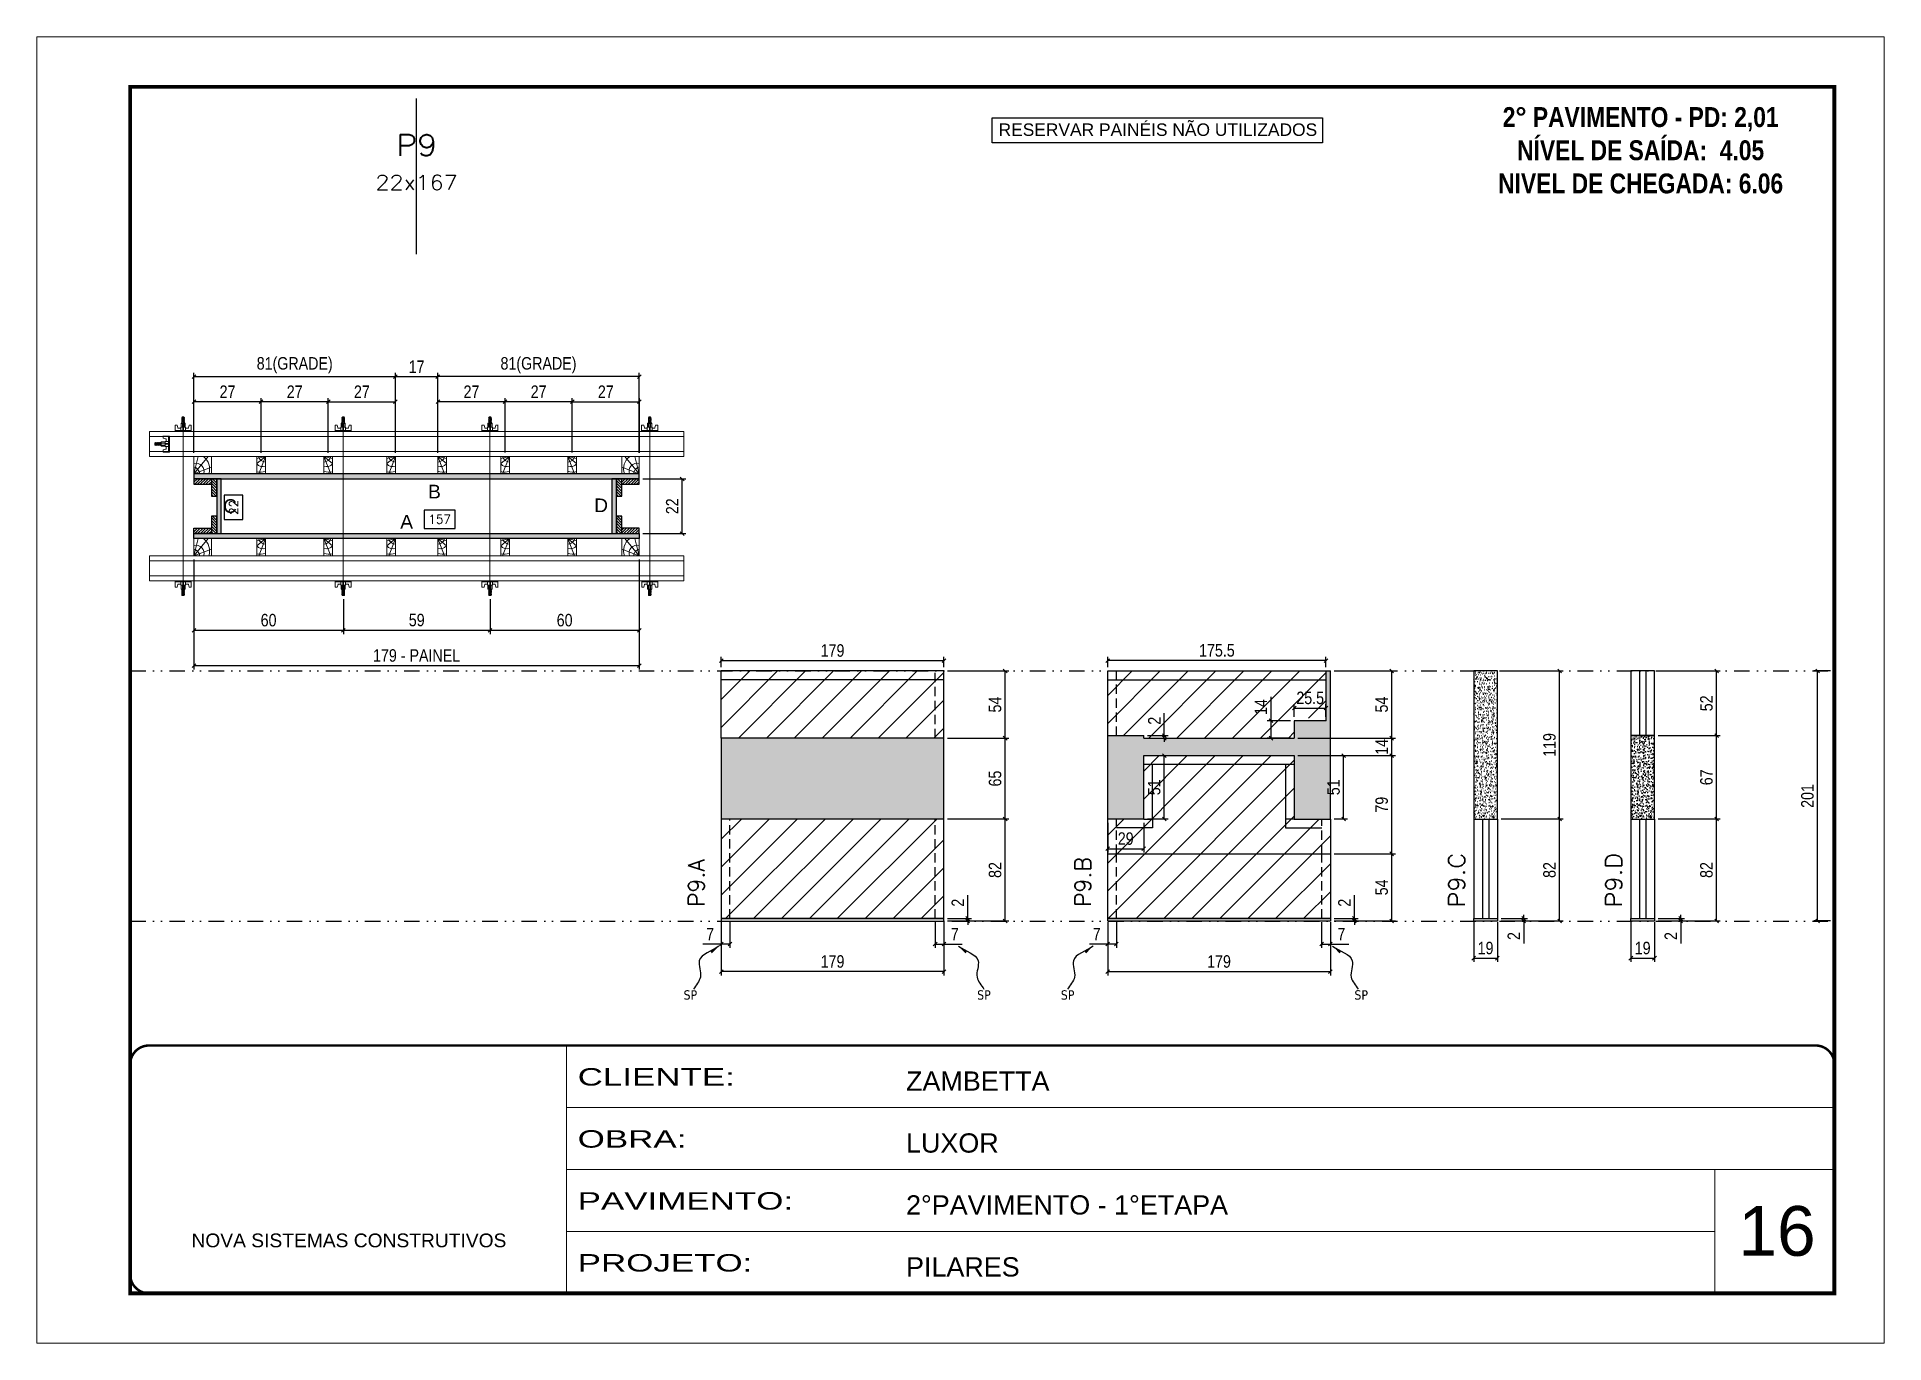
# Model space of a CAD drawing. Extents: x 14400 to 24104, y -21631 to 6985.
# Drawn here: x 19182 to 20667, y 2489 to 3539 of the extents above; entities that cross this region are included whole.
import ezdxf
from ezdxf.enums import TextEntityAlignment as Align

# ---------------------------------------------------------------- set-up
doc = ezdxf.new("R2010")
doc.units = 0
for name, pattern in [('CONTINUO', [0]), ('DASHED', [0.75, 0.5, -0.25]), ('DIVIDE2', [0.625, 0.25, -0.125, 0, -0.125, 0, -0.125]), ('HIDDEN', [0.375, 0.25, -0.125])]:
    doc.linetypes.add(name, pattern=pattern)
for name, color, linetype, lineweight in [('CARIMBO', 255, 'Continuous', 9), ('Folhas', 255, 'Continuous', 9), ('Hachura', 251, 'Continuous', 9), ('Madeira', 126, 'Continuous', 18), ('Perfil Metálico', 224, 'Continuous', 18), ('SARRAFO DE PRESSAO', 251, 'DASHED', 9), ('Texto Seção', 7, 'Continuous', 15)]:
    doc.layers.add(name, color=color, linetype=linetype, lineweight=lineweight)
for name, color, linetype in [('CHAPA', 1, 'Continuous'), ('COTA', 241, 'Continuous'), ('MEIO_PONT', 93, 'Continuous'), ('NOMENCLATURA', 7, 'Continuous'), ('Nível', 160, 'Continuous'), ('Painéis', 200, 'Continuous'), ('SARR_2.2x7', 40, 'Continuous'), ('SARRAFO', 251, 'Continuous'), ('texto', 7, 'Continuous'), ('Texto de Titulo', 7, 'Continuous'), ('Texto Qtd Sarr', 242, 'Continuous'), ('TEXTO_GERAL', 7, 'Continuous')]:
    doc.layers.add(name, color=color, linetype=linetype)
doc.styles.add('ARIAL', font='arial.ttf')
doc.styles.add('COTA TECNICA', font='techl___.ttf', dxfattribs={"height": 10})
doc.styles.add('COTA TECNICA 2X', font='techl___.ttf', dxfattribs={"height": 10})
doc.styles.add('COTA TECNICA-50', font='techl___.ttf', dxfattribs={"height": 10})
doc.styles.add('REGUA-120', font='ROMANS.shx', dxfattribs={"height": 15})
doc.styles.add('ROMANC', font='techb___.ttf', dxfattribs={"height": 2.5})
doc.styles.add('ROMANS', font='romans.shx')
doc.styles.get("Standard").update_dxf_attribs({"font": 'arial.ttf'})
doc.styles.add('Tecnologia', font='')
doc.styles.get('Tecnologia').set_extended_font_data('Forgotten Futurist')
doc.dimstyles.new('COTA PAINEL-50', dxfattribs={"dimtxt": 10, "dimasz": 3, "dimexe": 3, "dimexo": 3, "dimgap": 3, "dimtad": 1, "dimdec": 1, "dimzin": 12, "dimdsep": 46, "dimtxsty": 'COTA TECNICA-50', "dimblk1": 'OBLIQUE', "dimblk2": 'OBLIQUE', "dimsah": 1, "dimcen": 0.9, "dimclrd": 4, "dimclre": 4, "dimclrt": 240, "dimadec": 1, "dimazin": 3, "dimtfac": 1, "dimtdec": 1, "dimtmove": 0, "dimatfit": 3, "dimfxl": 1, "dimtolj": 1, "dimtzin": 12, "dimarcsym": 0})
doc.dimstyles.new('PAINEL', dxfattribs={"dimtxt": 10, "dimasz": 3, "dimexe": 3, "dimexo": 3, "dimgap": 3, "dimtad": 1, "dimdec": 1, "dimzin": 12, "dimdsep": 46, "dimtxsty": 'COTA TECNICA', "dimblk1": 'OBLIQUE', "dimblk2": 'OBLIQUE', "dimsah": 1, "dimcen": 0.9, "dimclrd": 4, "dimclre": 4, "dimclrt": 240, "dimadec": 1, "dimazin": 3, "dimtfac": 1, "dimtdec": 1, "dimtmove": 0, "dimatfit": 3, "dimfxl": 1, "dimtolj": 1, "dimtzin": 12, "dimarcsym": 0})
doc.dimstyles.new('SECAO PILAR', dxfattribs={"dimtxt": 10, "dimasz": 3, "dimexe": 3, "dimexo": 3, "dimgap": 3, "dimtad": 1, "dimdec": 1, "dimlfac": 0.5, "dimzin": 12, "dimdsep": 46, "dimtxsty": 'COTA TECNICA 2X', "dimblk1": 'OBLIQUE', "dimblk2": 'OBLIQUE', "dimsah": 1, "dimcen": 0.9, "dimclrd": 256, "dimclre": 256, "dimclrt": 256, "dimadec": 1, "dimazin": 3, "dimtfac": 1, "dimtdec": 1, "dimtmove": 0, "dimatfit": 3, "dimfxl": 1, "dimtolj": 1, "dimtzin": 12, "dimarcsym": 0})
doc.dimstyles.new('SECÇÃO 2', dxfattribs={"dimtxt": 7, "dimasz": 6, "dimexe": 0.18, "dimexo": 2, "dimgap": -4, "dimtad": 3, "dimdec": 1, "dimlfac": 0.5, "dimzin": 12, "dimdsep": 46, "dimtxsty": 'ROMANS', "dimblk": 'ARCHTICK', "dimcen": 0.09, "dimse1": 1, "dimse2": 1, "dimsd1": 1, "dimsd2": 1, "dimclrd": 180, "dimclre": 5, "dimclrt": 1, "dimadec": 0, "dimazin": 3, "dimtfac": 1, "dimtdec": 1, "dimtofl": 0, "dimtmove": 0, "dimatfit": 3, "dimldrblk": 'ARCHTICK', "dimfxl": 1, "dimtolj": 1, "dimtzin": 0, "dimarcsym": 0})
doc.dimstyles.get("Standard").update_dxf_attribs({"dimtxt": 0.18, "dimasz": 0.18, "dimexe": 0.18, "dimexo": 0.0625, "dimgap": 0.09, "dimtad": 0, "dimtih": 1, "dimtoh": 1, "dimdec": 4, "dimzin": 0, "dimdsep": 46, "dimtxsty": 'Standard', "dimcen": 0.09, "dimadec": 0, "dimazin": 0, "dimtfac": 1, "dimtdec": 4, "dimtofl": 0, "dimtmove": 0, "dimatfit": 3, "dimfxl": 1, "dimtolj": 1, "dimtzin": 0, "dimarcsym": 0})

msp = doc.modelspace()

# ---------------------------------------------------------------- texts
at = {"style": 'ARIAL'}
msp.add_text('RESERVAR PAINÉIS NÃO UTILIZADOS', height=10, dxfattribs=at).set_placement((20083.15, 3464.46), align=Align.MIDDLE_CENTER)
at = {"layer": 'CARIMBO', "style": 'ARIAL'}
msp.add_text('16', height=40, dxfattribs=at).set_placement((20549.83, 2559.15))
at = {"layer": 'NOMENCLATURA', "color": 2, "insert": (20471.29, 3482.59), "char_height": 16, "attachment_point": 2, "style": 'ROMANC'}
msp.add_mtext_dynamic_manual_height_columns('2° PAVIMENTO - PD: 2,01\\PNÍVEL DE SAÍDA:  4.05\\PNIVEL DE CHEGADA: 6.06', width=432.3511, gutter_width=1, heights=[0], dxfattribs=at)
at = {"layer": 'texto', "color": 0, "char_height": 7.5, "attachment_point": 5}
for insert in [(19707.29, 2768.79), (19943.31, 2768.79), (20010.58, 2768.79), (20246.61, 2768.79)]:
    msp.add_mtext('{\\fTahoma|b0|i0|c0|p34;\\C4;SP}', dxfattribs=dict(at, insert=insert))
at = {"layer": 'Texto Seção', "style": 'REGUA-120', "width": 1.1}
for s, p in [('P9.C', (20329.87, 2839.05)), ('P9.D', (20456.1, 2839.05))]:
    msp.add_text(s, height=13, rotation=90, dxfattribs=at).set_placement(p)
at = {"layer": 'Texto Seção', "char_height": 13, "width": 285.3299, "attachment_point": 7, "rotation": 90, "style": 'REGUA-120'}
for s, insert in [('\\pt26;P9.A', (19718.59, 2839.54)), ('\\pt26;P9.B', (20029.36, 2839.54))]:
    msp.add_mtext(s, dxfattribs=dict(at, insert=insert))
at = {"layer": 'TEXTO_GERAL', "style": 'ARIAL'}
for s, p in [('B', (19501.59, 3173.5)), ('C', (19337.2, 3161.89)), ('D', (19635.55, 3162.47)), ('A', (19479.18, 3149.27))]:
    msp.add_text(s, height=11, dxfattribs=at).set_placement(p, align=Align.MIDDLE_CENTER)

# ---------------------------------------------------------------- blocks, each defined once
blk = doc.blocks.new('9999999999')
at = {"color": 30, "linetype": 'CONTINUO'}
for p, q in [((98564.6, 34230.2), (98564.6, 34429.4)), ((98564.6, 34379.6), (99584, 34379.6)), ((98564.6, 34329.8), (99488, 34329.8)), ((99584, 34329.8), (99488, 34329.8)), ((99488, 34329.8), (99488, 34230.2)), ((98564.6, 34280), (99488, 34280))]:
    blk.add_line(p, q, dxfattribs=at)
at = {"color": 30, "linetype": 'CONTINUO', "const_width": 2}
blk.add_lwpolyline([(99584, 34230.2), (99584, 34414.4, 0.414214), (99569, 34429.4), (98229, 34429.4, 0.414214), (98214, 34414.4), (98214, 34245.2, 0.414214), (98229, 34230.2), (99584, 34230.2)], format="xyb", dxfattribs=at)
at = {"layer": 'Folhas'}
blk.add_lwpolyline([(98139, 34190.2), (99624, 34190.2), (99624, 35240.2), (98139, 35240.2)], close=True, dxfattribs=at)
at = {"layer": 'Folhas', "color": 30, "const_width": 3}
blk.add_lwpolyline([(98214, 34230.2), (99584, 34230.2), (99584, 35200.2), (98214, 35200.2)], close=True, dxfattribs=at)
at = {"color": 7, "linetype": 'Continuous', "ltscale": 5, "style": 'ARIAL'}
for s, height, p in [('ZAMBETTA', 15.48, (98837.7, 34393.1)), ('LUXOR', 15.48, (98837.7, 34343.3)), ('2°PAVIMENTO - 1°ETAPA', 15.483, (98837.7, 34293.5)), ('NOVA SISTEMAS CONSTRUTIVOS', 11.059, (98263.2, 34267.2)), ('PILARES', 15.48, (98837.7, 34243.7))]:
    blk.add_text(s, height=height, dxfattribs=at).set_placement(p)
at = {"layer": 'Folhas', "color": 7, "style": 'Tecnologia', "width": 1.5}
for s, p in [('CLIENTE:', (98573.7, 34397.2)), ('OBRA:', (98573.7, 34347.3)), ('PAVIMENTO:', (98573.7, 34297.5)), ('PROJETO:', (98573.7, 34247.7))]:
    blk.add_text(s, height=14, dxfattribs=at).set_placement(p)
blk = doc.blocks.new('*D912')
at = {"layer": 'COTA', "color": 180, "lineweight": -2, "transparency": 16777216}
for p, q in [((19347.6, 3170.5), (19332.6, 3170.5)), ((19332.6, 3170.5), (19332.6, 3151.2)), ((19347.6, 3151.2), (19347.6, 3170.5)), ((19332.6, 3151.2), (19347.6, 3151.2))]:
    blk.add_line(p, q, dxfattribs=at)
at = {"layer": 'Defpoints', "color": 0, "transparency": 16777216}
for p in [(19347.5, 3183.7), (19347.5, 3139.7), (19351.6, 3139.7)]:
    blk.add_point(p, dxfattribs=at)
at = {"layer": 'COTA', "color": 1, "transparency": 16777216, "insert": (19340.1, 3160.8), "char_height": 7, "attachment_point": 5, "rotation": 90, "style": 'ROMANS'}
blk.add_mtext('\\A1;22', dxfattribs=at)
blk = doc.blocks.new('_ArchTick')
at = {"color": 0, "linetype": 'ByBlock', "const_width": 0.15}
blk.add_lwpolyline([(-0.5, -0.5), (0.5, 0.5)], dxfattribs=at)
blk = doc.blocks.new('*D913')
at = {"layer": 'COTA', "color": 180, "lineweight": -2, "transparency": 16777216}
for p, q in [((19518.2, 3158.7), (19493.2, 3158.7)), ((19493.2, 3158.7), (19493.2, 3143.7)), ((19518.2, 3143.7), (19518.2, 3158.7)), ((19493.2, 3143.7), (19518.2, 3143.7))]:
    blk.add_line(p, q, dxfattribs=at)
at = {"layer": 'Defpoints', "color": 0, "transparency": 16777216}
for p in [(19330.2, 3139.7), (19644.2, 3139.7), (19644.2, 3139.7)]:
    blk.add_point(p, dxfattribs=at)
at = {"layer": 'COTA', "color": 1, "transparency": 16777216, "insert": (19505.7, 3151.2), "char_height": 7, "attachment_point": 5, "style": 'ROMANS'}
blk.add_mtext('\\A1;157', dxfattribs=at)
blk = doc.blocks.new('_Oblique')
at = {"color": 0, "linetype": 'ByBlock', "lineweight": -2}
blk.add_line((-0.5, -0.5), (0.5, 0.5), dxfattribs=at)
blk = doc.blocks.new('*D914')
at = {"layer": 'COTA', "lineweight": -2, "transparency": 16777216}
for p, q in [((19308.2, 3118.8), (19308.2, 3030.6)), ((19666.2, 3118.8), (19666.2, 3030.6)), ((19308.2, 3033.6), (19666.2, 3033.6))]:
    blk.add_line(p, q, dxfattribs=at)
at = {"layer": 'Defpoints', "color": 0, "transparency": 16777216}
for p in [(19308.2, 3121.8), (19666.2, 3121.8), (19666.2, 3033.6)]:
    blk.add_point(p, dxfattribs=at)
at = {"layer": 'COTA', "lineweight": -2, "transparency": 16777216, "xscale": 3, "yscale": 3, "zscale": 3, "rotation": 180}
blk.add_blockref('_Oblique', (19308.2, 3033.6), dxfattribs=at)
at = {"layer": 'COTA', "lineweight": -2, "transparency": 16777216, "xscale": 3, "yscale": 3, "zscale": 3}
blk.add_blockref('_Oblique', (19666.2, 3033.6), dxfattribs=at)
at = {"layer": 'COTA', "transparency": 16777216, "insert": (19487.2, 3041.7), "char_height": 10, "attachment_point": 5, "style": 'COTA TECNICA 2X'}
blk.add_mtext('\\A1;179 - PAINEL', dxfattribs=at)
blk = doc.blocks.new('*D915')
at = {"layer": 'COTA', "lineweight": -2, "transparency": 16777216}
for p, q in [((19308.2, 3118.7), (19308.2, 3059)), ((19428.3, 3087), (19428.3, 3059)), ((19308.2, 3062), (19428.3, 3062))]:
    blk.add_line(p, q, dxfattribs=at)
at = {"layer": 'Defpoints', "color": 0, "transparency": 16777216}
for p in [(19308.2, 3121.7), (19428.3, 3090), (19428.3, 3062)]:
    blk.add_point(p, dxfattribs=at)
at = {"layer": 'COTA', "lineweight": -2, "transparency": 16777216, "xscale": 3, "yscale": 3, "zscale": 3, "rotation": 180}
blk.add_blockref('_Oblique', (19308.2, 3062), dxfattribs=at)
at = {"layer": 'COTA', "lineweight": -2, "transparency": 16777216, "xscale": 3, "yscale": 3, "zscale": 3}
blk.add_blockref('_Oblique', (19428.3, 3062), dxfattribs=at)
at = {"layer": 'COTA', "transparency": 16777216, "insert": (19368.2, 3070.1), "char_height": 10, "attachment_point": 5, "style": 'COTA TECNICA 2X'}
blk.add_mtext('\\A1;60', dxfattribs=at)
blk = doc.blocks.new('*D916')
at = {"layer": 'COTA', "lineweight": -2, "transparency": 16777216}
for p, q in [((19666.2, 3118.7), (19666.2, 3059)), ((19546.3, 3087), (19546.3, 3059)), ((19546.3, 3062), (19666.2, 3062))]:
    blk.add_line(p, q, dxfattribs=at)
at = {"layer": 'Defpoints', "color": 0, "transparency": 16777216}
for p in [(19666.2, 3121.7), (19546.3, 3090), (19666.2, 3062)]:
    blk.add_point(p, dxfattribs=at)
at = {"layer": 'COTA', "lineweight": -2, "transparency": 16777216, "xscale": 3, "yscale": 3, "zscale": 3, "rotation": 180}
blk.add_blockref('_Oblique', (19546.3, 3062), dxfattribs=at)
at = {"layer": 'COTA', "lineweight": -2, "transparency": 16777216, "xscale": 3, "yscale": 3, "zscale": 3}
blk.add_blockref('_Oblique', (19666.2, 3062), dxfattribs=at)
at = {"layer": 'COTA', "transparency": 16777216, "insert": (19606.2, 3070.1), "char_height": 10, "attachment_point": 5, "style": 'COTA TECNICA 2X'}
blk.add_mtext('\\A1;60', dxfattribs=at)
blk = doc.blocks.new('C')
at = {"layer": 'Hachura', "color": 0}
for p, q in [((0, 3.22), (0, -3.22)), ((0.45, 3.22), (0, 3.22)), ((0.46, 3.16), (0, 3.16)), ((0.46, 3.05), (0, 3.05)), ((0.46, 2.88), (0, 2.88)), ((0, 2.75), (0, -1.16)), ((0.46, 2.65), (0, 2.65)), ((0.46, 2.23), (0, 2.23)), ((0.46, 1.51), (0, 1.51)), ((0.39, 0.49), (0.17, 0.49)), ((0.45, -3.23), (0.45, 3.22)), ((0.45, 3.22), (2.58, 3.22)), ((1.74, 0.97), (0.45, 0.97)), ((1.45, 0.1), (0.45, 0.1)), ((1.35, 1.94), (1.35, 0.96)), ((2.58, 2.39), (1.47, 2.09)), ((1.74, -0.97), (1.74, 0.97)), ((1.74, 0.97), (1.74, 0.84)), ((1.74, 0.97), (1.74, 0.84)), ((1.74, 0.84), (3.35, 0.84)), ((3.35, 0.45), (1.74, 0.45)), ((2.58, 3.22), (2.58, 2.39)), ((3.32, 0.84), (3.32, -0.84)), ((3.35, 0.84), (3.35, -0.84)), ((3.68, 0.45), (3.35, 0.45)), ((3.84, -0.52), (3.35, 0.45)), ((3.35, 0.06), (3.67, -0.57)), ((3.68, 0.45), (4.16, -0.52)), ((3.72, 0.5), (4.25, -0.57)), ((4.37, -0.55), (3.83, 0.53)), ((4.15, 0.45), (3.93, 0.45)), ((4.42, -0.52), (3.93, 0.45)), ((4.15, 0.45), (4.26, 0.45)), ((4.26, 0.45), (4.74, -0.52)), ((4.3, 0.5), (4.83, -0.57)), ((4.95, -0.55), (4.41, 0.53)), ((4.51, 0.45), (4.84, 0.45)), ((5, -0.52), (4.51, 0.45)), ((4.84, 0.45), (5.32, -0.52)), ((4.88, 0.5), (5.41, -0.57)), ((5.53, -0.55), (4.99, 0.53)), ((5.58, -0.52), (5.09, 0.45)), ((5.42, 0.45), (5.09, 0.45)), ((5.58, -0.52), (5.09, 0.45)), ((5.42, 0.45), (5.74, -0.19)), ((5.46, 0.5), (5.74, -0.07)), ((5.74, 0.19), (5.57, 0.53)), ((5.74, 0.32), (5.68, 0.45)), ((5.68, 0.45), (5.74, 0.45)), ((5.74, 0.45), (5.9, 0.29)), ((5.74, 0.45), (5.74, -0.52)), ((5.9, -0.36), (5.9, 0.29)), ((0.45, 0), (0, 0)), ((0.46, -1.52), (0, -1.52)), ((0.46, -2.23), (0, -2.23)), ((0.46, -2.65), (0, -2.65)), ((0.46, -2.88), (0, -2.88)), ((0.46, -3.05), (0, -3.05)), ((0.46, -3.16), (0, -3.16)), ((0, -3.22), (2.57, -3.22)), ((0.08, -0.48), (0.29, -0.48)), ((0.29, -0.48), (0.4, -0.48)), ((0.45, 0), (0.45, -0.97)), ((0.45, -0.16), (1.45, -0.16)), ((0.45, -0.65), (0.45, -0.32)), ((0.45, -3.23), (0.45, -0.65)), ((0.45, -0.97), (1.74, -0.97)), ((1.35, -1.94), (1.35, -0.97)), ((2.58, -2.39), (1.47, -2.1)), ((3.35, -0.32), (1.74, -0.32)), ((3.35, -0.84), (1.74, -0.84)), ((2.58, -3.23), (2.58, -2.39)), ((3.35, -0.07), (3.58, -0.52)), ((3.35, -0.52), (3.58, -0.52)), ((3.84, -0.52), (4.16, -0.52)), ((4.42, -0.52), (4.74, -0.52)), ((4.63, -0.52), (4.74, -0.52)), ((5, -0.52), (5.32, -0.52)), ((5.58, -0.52), (5.74, -0.52)), ((5.74, -0.52), (5.9, -0.36)), ((5.74, -0.52), (5.74, -0.52))]:
    blk.add_line(p, q, dxfattribs=at)
for centre, radius, start, end in [((1.52, 1.94), 0.161, 104.74356, 180), ((1.44, -0.03), 0.129, 272.69497, 87.30503), ((3.81, 0.39), 0.143, 25.56881, 154.43119), ((4.39, 0.39), 0.143, 25.56881, 154.43119), ((4.97, 0.39), 0.143, 25.56881, 154.43119), ((5.55, 0.39), 0.143, 25.56881, 154.43119), ((0.17, -0.37), 0.174, 221.74404, 317.85924), ((1.52, -1.94), 0.161, 180, 255.25644), ((3.71, -0.4), 0.174, 222.14076, 318.25596), ((4.29, -0.4), 0.174, 222.14076, 318.25596), ((4.87, -0.4), 0.174, 222.14076, 318.25596), ((5.45, -0.4), 0.174, 222.14076, 318.25596), ((5.61, -0.4), 0.174, 317.85924, 318.25596)]:
    blk.add_arc(centre, radius, start, end, dxfattribs=at)
blk = doc.blocks.new('*D904')
at = {"layer": 'COTA', "lineweight": -2, "transparency": 16777216}
for p, q in [((19428.3, 3087), (19428.3, 3059)), ((19546.3, 3087), (19546.3, 3059)), ((19428.3, 3062), (19546.3, 3062))]:
    blk.add_line(p, q, dxfattribs=at)
at = {"layer": 'Defpoints', "color": 0, "transparency": 16777216}
for p in [(19428.3, 3090), (19546.3, 3090), (19546.3, 3062)]:
    blk.add_point(p, dxfattribs=at)
at = {"layer": 'COTA', "lineweight": -2, "transparency": 16777216, "xscale": 3, "yscale": 3, "zscale": 3, "rotation": 180}
blk.add_blockref('_Oblique', (19428.3, 3062), dxfattribs=at)
at = {"layer": 'COTA', "lineweight": -2, "transparency": 16777216, "xscale": 3, "yscale": 3, "zscale": 3}
blk.add_blockref('_Oblique', (19546.3, 3062), dxfattribs=at)
at = {"layer": 'COTA', "transparency": 16777216, "insert": (19487.3, 3070.2), "char_height": 10, "attachment_point": 5, "style": 'COTA TECNICA 2X'}
blk.add_mtext('\\A1;59', dxfattribs=at)
blk = doc.blocks.new('*D905')
at = {"layer": 'COTA', "lineweight": -2, "transparency": 16777216}
for p, q in [((19504.2, 3204.7), (19504.2, 3268.9)), ((19666.2, 3204.7), (19666.2, 3268.9)), ((19666.2, 3265.9), (19504.2, 3265.9))]:
    blk.add_line(p, q, dxfattribs=at)
at = {"layer": 'Defpoints', "color": 0, "transparency": 16777216}
for p in [(19504.2, 3265.9), (19504.2, 3201.7), (19666.2, 3201.7)]:
    blk.add_point(p, dxfattribs=at)
at = {"layer": 'COTA', "lineweight": -2, "transparency": 16777216, "xscale": 3, "yscale": 3, "zscale": 3, "rotation": 180}
blk.add_blockref('_Oblique', (19504.2, 3265.9), dxfattribs=at)
at = {"layer": 'COTA', "lineweight": -2, "transparency": 16777216, "xscale": 3, "yscale": 3, "zscale": 3}
blk.add_blockref('_Oblique', (19666.2, 3265.9), dxfattribs=at)
at = {"layer": 'COTA', "transparency": 16777216, "insert": (19585.2, 3275.1), "char_height": 10, "attachment_point": 5, "style": 'COTA TECNICA 2X'}
blk.add_mtext('\\A1;81(GRADE)', dxfattribs=at)
blk = doc.blocks.new('*D906')
at = {"layer": 'COTA', "lineweight": -2, "transparency": 16777216}
for p, q in [((19669.2, 3183.7), (19703.7, 3183.7)), ((19700.7, 3139.7), (19700.7, 3183.7)), ((19669.2, 3139.7), (19703.7, 3139.7))]:
    blk.add_line(p, q, dxfattribs=at)
at = {"layer": 'Defpoints', "color": 0, "transparency": 16777216}
for p in [(19666.2, 3183.7), (19700.7, 3183.7), (19666.2, 3139.7)]:
    blk.add_point(p, dxfattribs=at)
at = {"layer": 'COTA', "lineweight": -2, "transparency": 16777216, "xscale": 3, "yscale": 3, "zscale": 3}
for p, rotation in [((19700.7, 3183.7), 90), ((19700.7, 3139.7), 270)]:
    blk.add_blockref('_Oblique', p, dxfattribs=dict(at, rotation=rotation))
at = {"layer": 'COTA', "transparency": 16777216, "insert": (19692.7, 3161.7), "char_height": 10, "attachment_point": 5, "rotation": 90, "style": 'COTA TECNICA 2X'}
blk.add_mtext('\\A1;22', dxfattribs=at)
blk = doc.blocks.new('PONTALETE')
at = {"layer": 'Madeira'}
for q in [(2.71, 7), (7, 5.76), (7, 1.74)]:
    blk.add_line((0, 0), q, dxfattribs=at)
blk.add_lwpolyline([(0, 0), (7, 0), (7, 7), (0, 7)], close=True, dxfattribs=at)
for centre, radius, start, end in [((2.04, 0.06), 6.23, 37.28179, 109.09128), ((1.09, 0.9), 3.19, 343.60304, 109.98471), ((-0.21, -0.78), 3.09, 14.63219, 86.0383)]:
    blk.add_arc(centre, radius, start, end, dxfattribs=at)
blk = doc.blocks.new('MEIO PONTALETE')
at = {"layer": 'Madeira'}
for q in [(2.71, 7), (3.5, 2.88), (3.5, 0.87)]:
    blk.add_line((0, 0), q, dxfattribs=at)
blk.add_lwpolyline([(0, 0), (3.5, 0), (3.5, 7), (0, 7)], close=True, dxfattribs=at)
for centre, radius, start, end in [((2.04, 0.06), 6.23, 76.44987, 109.09128), ((1.09, 0.9), 3.19, 40.90626, 109.98471), ((-0.21, -0.78), 3.09, 14.63219, 86.0383)]:
    blk.add_arc(centre, radius, start, end, dxfattribs=at)
blk = doc.blocks.new('*D907')
at = {"layer": 'COTA', "lineweight": -2, "transparency": 16777216}
for p, q in [((19362.2, 3204.7), (19362.2, 3248.7)), ((19416.2, 3245.7), (19362.2, 3245.7)), ((19416.2, 3204.7), (19416.2, 3248.7))]:
    blk.add_line(p, q, dxfattribs=at)
at = {"layer": 'Defpoints', "color": 0, "transparency": 16777216}
for p in [(19362.2, 3245.7), (19362.2, 3201.7), (19416.2, 3201.7)]:
    blk.add_point(p, dxfattribs=at)
at = {"layer": 'COTA', "lineweight": -2, "transparency": 16777216, "xscale": 3, "yscale": 3, "zscale": 3, "rotation": 180}
blk.add_blockref('_Oblique', (19362.2, 3245.7), dxfattribs=at)
at = {"layer": 'COTA', "lineweight": -2, "transparency": 16777216, "xscale": 3, "yscale": 3, "zscale": 3}
blk.add_blockref('_Oblique', (19416.2, 3245.7), dxfattribs=at)
at = {"layer": 'COTA', "transparency": 16777216, "insert": (19389.2, 3253.8), "char_height": 10, "attachment_point": 5, "style": 'COTA TECNICA 2X'}
blk.add_mtext('\\A1;27', dxfattribs=at)
blk = doc.blocks.new('*D908')
at = {"layer": 'COTA', "lineweight": -2, "transparency": 16777216}
for p, q in [((19308.2, 3204.7), (19308.2, 3248.7)), ((19362.2, 3245.7), (19308.2, 3245.7)), ((19362.2, 3204.7), (19362.2, 3248.7))]:
    blk.add_line(p, q, dxfattribs=at)
at = {"layer": 'Defpoints', "color": 0, "transparency": 16777216}
for p in [(19308.2, 3245.7), (19308.2, 3201.7), (19362.2, 3201.7)]:
    blk.add_point(p, dxfattribs=at)
at = {"layer": 'COTA', "lineweight": -2, "transparency": 16777216, "xscale": 3, "yscale": 3, "zscale": 3, "rotation": 180}
blk.add_blockref('_Oblique', (19308.2, 3245.7), dxfattribs=at)
at = {"layer": 'COTA', "lineweight": -2, "transparency": 16777216, "xscale": 3, "yscale": 3, "zscale": 3}
blk.add_blockref('_Oblique', (19362.2, 3245.7), dxfattribs=at)
at = {"layer": 'COTA', "transparency": 16777216, "insert": (19335.2, 3253.8), "char_height": 10, "attachment_point": 5, "style": 'COTA TECNICA 2X'}
blk.add_mtext('\\A1;27', dxfattribs=at)
blk = doc.blocks.new('*D909')
at = {"layer": 'COTA', "lineweight": -2, "transparency": 16777216}
for p, q in [((19308.2, 3204.7), (19308.2, 3268.9)), ((19470.2, 3204.7), (19470.2, 3268.9)), ((19308.2, 3265.9), (19470.2, 3265.9))]:
    blk.add_line(p, q, dxfattribs=at)
at = {"layer": 'Defpoints', "color": 0, "transparency": 16777216}
for p in [(19470.2, 3265.9), (19308.2, 3201.7), (19470.2, 3201.7)]:
    blk.add_point(p, dxfattribs=at)
at = {"layer": 'COTA', "lineweight": -2, "transparency": 16777216, "xscale": 3, "yscale": 3, "zscale": 3, "rotation": 180}
blk.add_blockref('_Oblique', (19308.2, 3265.9), dxfattribs=at)
at = {"layer": 'COTA', "lineweight": -2, "transparency": 16777216, "xscale": 3, "yscale": 3, "zscale": 3}
blk.add_blockref('_Oblique', (19470.2, 3265.9), dxfattribs=at)
at = {"layer": 'COTA', "transparency": 16777216, "insert": (19389.2, 3275.1), "char_height": 10, "attachment_point": 5, "style": 'COTA TECNICA 2X'}
blk.add_mtext('\\A1;81(GRADE)', dxfattribs=at)
blk = doc.blocks.new('*D917')
at = {"layer": 'COTA', "lineweight": -2, "transparency": 16777216}
for p, q in [((19470.2, 3204.7), (19470.2, 3268.9)), ((19504.2, 3204.7), (19504.2, 3268.9)), ((19470.2, 3265.9), (19504.2, 3265.9))]:
    blk.add_line(p, q, dxfattribs=at)
at = {"layer": 'Defpoints', "color": 0, "transparency": 16777216}
for p in [(19504.2, 3265.9), (19470.2, 3201.7), (19504.2, 3201.7)]:
    blk.add_point(p, dxfattribs=at)
at = {"layer": 'COTA', "lineweight": -2, "transparency": 16777216, "xscale": 3, "yscale": 3, "zscale": 3, "rotation": 180}
blk.add_blockref('_Oblique', (19470.2, 3265.9), dxfattribs=at)
at = {"layer": 'COTA', "lineweight": -2, "transparency": 16777216, "xscale": 3, "yscale": 3, "zscale": 3}
blk.add_blockref('_Oblique', (19504.2, 3265.9), dxfattribs=at)
at = {"layer": 'COTA', "transparency": 16777216, "insert": (19487.2, 3273.9), "char_height": 10, "attachment_point": 5, "style": 'COTA TECNICA 2X'}
blk.add_mtext('\\A1;17', dxfattribs=at)
blk = doc.blocks.new('*D918')
at = {"layer": 'COTA', "lineweight": -2, "transparency": 16777216}
for p, q in [((19416.2, 3204.7), (19416.2, 3248.7)), ((19416.2, 3245.7), (19470.2, 3245.7)), ((19470.2, 3204.7), (19470.2, 3248.7))]:
    blk.add_line(p, q, dxfattribs=at)
at = {"layer": 'Defpoints', "color": 0, "transparency": 16777216}
for p in [(19470.2, 3245.7), (19416.2, 3201.7), (19470.2, 3201.7)]:
    blk.add_point(p, dxfattribs=at)
at = {"layer": 'COTA', "lineweight": -2, "transparency": 16777216, "xscale": 3, "yscale": 3, "zscale": 3, "rotation": 180}
blk.add_blockref('_Oblique', (19416.2, 3245.7), dxfattribs=at)
at = {"layer": 'COTA', "lineweight": -2, "transparency": 16777216, "xscale": 3, "yscale": 3, "zscale": 3}
blk.add_blockref('_Oblique', (19470.2, 3245.7), dxfattribs=at)
at = {"layer": 'COTA', "transparency": 16777216, "insert": (19443.2, 3253.8), "char_height": 10, "attachment_point": 5, "style": 'COTA TECNICA 2X'}
blk.add_mtext('\\A1;27', dxfattribs=at)
blk = doc.blocks.new('*D910')
at = {"layer": 'COTA', "lineweight": -2, "transparency": 16777216}
for p, q in [((19558.3, 3204.8), (19558.3, 3248.7)), ((19612.3, 3245.7), (19558.3, 3245.7)), ((19612.3, 3204.8), (19612.3, 3248.7))]:
    blk.add_line(p, q, dxfattribs=at)
at = {"layer": 'Defpoints', "color": 0, "transparency": 16777216}
for p in [(19558.3, 3245.7), (19558.3, 3201.8), (19612.3, 3201.8)]:
    blk.add_point(p, dxfattribs=at)
at = {"layer": 'COTA', "lineweight": -2, "transparency": 16777216, "xscale": 3, "yscale": 3, "zscale": 3, "rotation": 180}
blk.add_blockref('_Oblique', (19558.3, 3245.7), dxfattribs=at)
at = {"layer": 'COTA', "lineweight": -2, "transparency": 16777216, "xscale": 3, "yscale": 3, "zscale": 3}
blk.add_blockref('_Oblique', (19612.3, 3245.7), dxfattribs=at)
at = {"layer": 'COTA', "transparency": 16777216, "insert": (19585.3, 3253.8), "char_height": 10, "attachment_point": 5, "style": 'COTA TECNICA 2X'}
blk.add_mtext('\\A1;27', dxfattribs=at)
blk = doc.blocks.new('*D911')
at = {"layer": 'COTA', "lineweight": -2, "transparency": 16777216}
for p, q in [((19504.3, 3204.8), (19504.3, 3248.7)), ((19558.3, 3245.7), (19504.3, 3245.7)), ((19558.3, 3204.8), (19558.3, 3248.7))]:
    blk.add_line(p, q, dxfattribs=at)
at = {"layer": 'Defpoints', "color": 0, "transparency": 16777216}
for p in [(19504.3, 3245.7), (19504.3, 3201.8), (19558.3, 3201.8)]:
    blk.add_point(p, dxfattribs=at)
at = {"layer": 'COTA', "lineweight": -2, "transparency": 16777216, "xscale": 3, "yscale": 3, "zscale": 3, "rotation": 180}
blk.add_blockref('_Oblique', (19504.3, 3245.7), dxfattribs=at)
at = {"layer": 'COTA', "lineweight": -2, "transparency": 16777216, "xscale": 3, "yscale": 3, "zscale": 3}
blk.add_blockref('_Oblique', (19558.3, 3245.7), dxfattribs=at)
at = {"layer": 'COTA', "transparency": 16777216, "insert": (19531.3, 3253.8), "char_height": 10, "attachment_point": 5, "style": 'COTA TECNICA 2X'}
blk.add_mtext('\\A1;27', dxfattribs=at)
blk = doc.blocks.new('*D919')
at = {"layer": 'COTA', "lineweight": -2, "transparency": 16777216}
for p, q in [((19612.3, 3204.8), (19612.3, 3248.7)), ((19612.3, 3245.7), (19666.3, 3245.7)), ((19666.3, 3204.7), (19666.3, 3248.7))]:
    blk.add_line(p, q, dxfattribs=at)
at = {"layer": 'Defpoints', "color": 0, "transparency": 16777216}
for p in [(19666.3, 3245.7), (19612.3, 3201.8), (19666.3, 3201.7)]:
    blk.add_point(p, dxfattribs=at)
at = {"layer": 'COTA', "lineweight": -2, "transparency": 16777216, "xscale": 3, "yscale": 3, "zscale": 3, "rotation": 180}
blk.add_blockref('_Oblique', (19612.3, 3245.7), dxfattribs=at)
at = {"layer": 'COTA', "lineweight": -2, "transparency": 16777216, "xscale": 3, "yscale": 3, "zscale": 3}
blk.add_blockref('_Oblique', (19666.3, 3245.7), dxfattribs=at)
at = {"layer": 'COTA', "transparency": 16777216, "insert": (19639.3, 3253.8), "char_height": 10, "attachment_point": 5, "style": 'COTA TECNICA 2X'}
blk.add_mtext('\\A1;27', dxfattribs=at)
blk = doc.blocks.new('titulo1')
at = {"layer": 'Defpoints', "color": 252, "linetype": 'HIDDEN', "ltscale": 2}
blk.add_line((0, 0), (0, 125), dxfattribs=at)
at = {"layer": 'Defpoints', "style": 'ROMANS', "oblique": 15}
blk.add_attdef('FOLHA', text='', height=10, dxfattribs=at).set_placement((0, 15.6), align=Align.MIDDLE_CENTER)
at = {"layer": 'Texto Qtd Sarr', "color": 3, "style": 'ROMANS', "oblique": 15}
for tag, height, p in [('TITULO', 17, (0, 71.4)), ('SEÇÃO', 12, (0, 41.5))]:
    blk.add_attdef(tag, text='', height=height, dxfattribs=at).set_placement(p, align=Align.MIDDLE_CENTER)
blk = doc.blocks.new('*D1996')
at = {"layer": 'COTA', "color": 4, "lineweight": -2, "transparency": 16777216}
for p, q in [((19732.1, 2827.3), (19732.1, 2784.6)), ((19911.1, 2827.3), (19911.1, 2784.6)), ((19911.1, 2787.6), (19732.1, 2787.6))]:
    blk.add_line(p, q, dxfattribs=at)
at = {"layer": 'Defpoints', "color": 0, "transparency": 16777216}
for p in [(19732.1, 2830.3), (19911.1, 2830.3), (19732.1, 2787.6)]:
    blk.add_point(p, dxfattribs=at)
at = {"layer": 'COTA', "color": 4, "lineweight": -2, "transparency": 16777216, "xscale": 3, "yscale": 3, "zscale": 3, "rotation": 180}
blk.add_blockref('_Oblique', (19732.1, 2787.6), dxfattribs=at)
at = {"layer": 'COTA', "color": 4, "lineweight": -2, "transparency": 16777216, "xscale": 3, "yscale": 3, "zscale": 3}
blk.add_blockref('_Oblique', (19911.1, 2787.6), dxfattribs=at)
at = {"layer": 'COTA', "color": 240, "transparency": 16777216, "insert": (19821.6, 2795.7), "char_height": 10, "attachment_point": 5, "style": 'COTA TECNICA'}
blk.add_mtext('\\A1;179', dxfattribs=at)
blk = doc.blocks.new('*D1997')
at = {"layer": 'COTA', "color": 4, "lineweight": -2, "transparency": 16777216}
for p, q in [((19904.1, 2827.3), (19904.1, 2806.8)), ((19911.1, 2825.3), (19911.1, 2806.8)), ((19904.1, 2809.8), (19911.1, 2809.8)), ((19911.1, 2809.8), (19925.8, 2809.8))]:
    blk.add_line(p, q, dxfattribs=at)
at = {"layer": 'Defpoints', "color": 0, "transparency": 16777216}
for p in [(19904.1, 2830.3), (19911.1, 2828.3), (19911.1, 2809.8)]:
    blk.add_point(p, dxfattribs=at)
at = {"layer": 'COTA', "color": 4, "lineweight": -2, "transparency": 16777216, "xscale": 3, "yscale": 3, "zscale": 3, "rotation": 180}
blk.add_blockref('_Oblique', (19904.1, 2809.8), dxfattribs=at)
at = {"layer": 'COTA', "color": 4, "lineweight": -2, "transparency": 16777216, "xscale": 3, "yscale": 3, "zscale": 3}
blk.add_blockref('_Oblique', (19911.1, 2809.8), dxfattribs=at)
at = {"layer": 'COTA', "color": 240, "transparency": 16777216, "insert": (19919.9, 2817.8), "char_height": 10, "attachment_point": 5, "style": 'COTA TECNICA-50'}
blk.add_mtext('\\A1;7', dxfattribs=at)
blk = doc.blocks.new('*D1998')
at = {"layer": 'COTA', "color": 4, "lineweight": -2, "transparency": 16777216}
for p, q in [((19732.1, 2825.3), (19732.1, 2806.8)), ((19739.1, 2827.3), (19739.1, 2806.8)), ((19732.1, 2809.8), (19717.3, 2809.8)), ((19739.1, 2809.8), (19732.1, 2809.8))]:
    blk.add_line(p, q, dxfattribs=at)
at = {"layer": 'Defpoints', "color": 0, "transparency": 16777216}
for p in [(19732.1, 2828.3), (19739.1, 2830.3), (19732.1, 2809.8)]:
    blk.add_point(p, dxfattribs=at)
at = {"layer": 'COTA', "color": 4, "lineweight": -2, "transparency": 16777216, "xscale": 3, "yscale": 3, "zscale": 3, "rotation": 180}
blk.add_blockref('_Oblique', (19732.1, 2809.8), dxfattribs=at)
at = {"layer": 'COTA', "color": 4, "lineweight": -2, "transparency": 16777216, "xscale": 3, "yscale": 3, "zscale": 3}
blk.add_blockref('_Oblique', (19739.1, 2809.8), dxfattribs=at)
at = {"layer": 'COTA', "color": 240, "transparency": 16777216, "insert": (19723.2, 2817.8), "char_height": 10, "attachment_point": 5, "style": 'COTA TECNICA-50'}
blk.add_mtext('\\A1;7', dxfattribs=at)
blk = doc.blocks.new('*D2000')
at = {"layer": 'COTA', "color": 4, "linetype": 'ByBlock', "lineweight": -2, "transparency": 16777216}
for p, q in [((19914.1, 2910.3), (19963.4, 2910.3)), ((19960.4, 2828.3), (19960.4, 2910.3)), ((19914.1, 2828.3), (19963.4, 2828.3))]:
    blk.add_line(p, q, dxfattribs=at)
at = {"layer": 'Defpoints', "color": 0, "linetype": 'ByBlock', "transparency": 16777216}
for p in [(19911.1, 2910.3), (19960.4, 2910.3), (19911.1, 2828.3)]:
    blk.add_point(p, dxfattribs=at)
at = {"layer": 'COTA', "color": 4, "linetype": 'ByBlock', "lineweight": -2, "transparency": 16777216, "xscale": 3, "yscale": 3, "zscale": 3}
for p, rotation in [((19960.4, 2910.3), 90), ((19960.4, 2828.3), 270)]:
    blk.add_blockref('_Oblique', p, dxfattribs=dict(at, rotation=rotation))
at = {"layer": 'COTA', "color": 240, "linetype": 'ByBlock', "transparency": 16777216, "insert": (19952.3, 2869.3), "char_height": 10, "attachment_point": 5, "rotation": 90, "style": 'COTA TECNICA'}
blk.add_mtext('\\A1;82', dxfattribs=at)
blk = doc.blocks.new('*D1999')
at = {"layer": 'COTA', "color": 4, "lineweight": -2, "transparency": 16777216}
for p, q in [((19930.3, 2830.3), (19930.3, 2849.1)), ((19914.1, 2830.3), (19933.3, 2830.3)), ((19914.1, 2828.3), (19933.3, 2828.3)), ((19930.3, 2828.3), (19930.3, 2830.3)), ((19930.3, 2828.3), (19930.3, 2825.3))]:
    blk.add_line(p, q, dxfattribs=at)
at = {"layer": 'Defpoints', "color": 0, "transparency": 16777216}
for p in [(19911.1, 2830.3), (19911.1, 2828.3), (19930.3, 2828.3)]:
    blk.add_point(p, dxfattribs=at)
at = {"layer": 'COTA', "color": 4, "lineweight": -2, "transparency": 16777216, "xscale": 3, "yscale": 3, "zscale": 3}
for p, rotation in [((19930.3, 2830.3), 270), ((19930.3, 2828.3), 90)]:
    blk.add_blockref('_Oblique', p, dxfattribs=dict(at, rotation=rotation))
at = {"layer": 'COTA', "color": 240, "transparency": 16777216, "insert": (19922.3, 2843), "char_height": 10, "attachment_point": 5, "rotation": 90, "style": 'COTA TECNICA-50'}
blk.add_mtext('\\A1;2', dxfattribs=at)
blk = doc.blocks.new('*D2001')
at = {"layer": 'COTA', "color": 4, "linetype": 'ByBlock', "lineweight": -2, "transparency": 16777216}
for p, q in [((19914.1, 2910.3), (19963.4, 2910.3)), ((19960.4, 2828.3), (19960.4, 2910.3)), ((19914.1, 2828.3), (19963.4, 2828.3))]:
    blk.add_line(p, q, dxfattribs=at)
at = {"layer": 'Defpoints', "color": 0, "linetype": 'ByBlock', "transparency": 16777216}
for p in [(19911.1, 2910.3), (19960.4, 2910.3), (19911.1, 2828.3)]:
    blk.add_point(p, dxfattribs=at)
at = {"layer": 'COTA', "color": 4, "linetype": 'ByBlock', "lineweight": -2, "transparency": 16777216, "xscale": 3, "yscale": 3, "zscale": 3}
for p, rotation in [((19960.4, 2910.3), 90), ((19960.4, 2828.3), 270)]:
    blk.add_blockref('_Oblique', p, dxfattribs=dict(at, rotation=rotation))
at = {"layer": 'COTA', "color": 240, "linetype": 'ByBlock', "transparency": 16777216, "insert": (19952.3, 2869.3), "char_height": 10, "attachment_point": 5, "rotation": 90, "style": 'COTA TECNICA'}
blk.add_mtext('\\A1;82', dxfattribs=at)
blk = doc.blocks.new('*D2002')
at = {"layer": 'COTA', "color": 4, "lineweight": -2, "transparency": 16777216}
for p, q in [((19732.1, 3032.3), (19732.1, 3040.6)), ((19732.1, 3037.6), (19911.1, 3037.6)), ((19911.1, 3032.3), (19911.1, 3040.6))]:
    blk.add_line(p, q, dxfattribs=at)
at = {"layer": 'Defpoints', "color": 0, "transparency": 16777216}
for p in [(19911.1, 3037.6), (19732.1, 3029.3), (19911.1, 3029.3)]:
    blk.add_point(p, dxfattribs=at)
at = {"layer": 'COTA', "color": 4, "lineweight": -2, "transparency": 16777216, "xscale": 3, "yscale": 3, "zscale": 3, "rotation": 180}
blk.add_blockref('_Oblique', (19732.1, 3037.6), dxfattribs=at)
at = {"layer": 'COTA', "color": 4, "lineweight": -2, "transparency": 16777216, "xscale": 3, "yscale": 3, "zscale": 3}
blk.add_blockref('_Oblique', (19911.1, 3037.6), dxfattribs=at)
at = {"layer": 'COTA', "color": 240, "transparency": 16777216, "insert": (19821.6, 3045.7), "char_height": 10, "attachment_point": 5, "style": 'COTA TECNICA'}
blk.add_mtext('\\A1;179', dxfattribs=at)
blk = doc.blocks.new('*D2010')
at = {"layer": 'COTA', "color": 4, "lineweight": -2, "transparency": 16777216}
for p, q in [((20624, 3029.3), (20610.5, 3029.3)), ((20613.5, 2828.3), (20613.5, 3029.3)), ((20624, 2828.3), (20610.5, 2828.3))]:
    blk.add_line(p, q, dxfattribs=at)
at = {"layer": 'Defpoints', "color": 0, "transparency": 16777216}
for p in [(20613.5, 3029.3), (20627, 3029.3), (20627, 2828.3)]:
    blk.add_point(p, dxfattribs=at)
at = {"layer": 'COTA', "color": 4, "lineweight": -2, "transparency": 16777216, "xscale": 3, "yscale": 3, "zscale": 3}
for p, rotation in [((20613.5, 3029.3), 90), ((20613.5, 2828.3), 270)]:
    blk.add_blockref('_Oblique', p, dxfattribs=dict(at, rotation=rotation))
at = {"layer": 'COTA', "color": 240, "transparency": 16777216, "insert": (20605.4, 2928.8), "char_height": 10, "attachment_point": 5, "rotation": 90, "style": 'COTA TECNICA'}
blk.add_mtext('\\A1;201', dxfattribs=at)
blk = doc.blocks.new('*D2003')
at = {"layer": 'COTA', "color": 4, "lineweight": -2, "transparency": 16777216}
for p, q in [((20337.1, 2827.3), (20337.1, 2795.4)), ((20356.1, 2827.3), (20356.1, 2795.4)), ((20337.1, 2798.4), (20356.1, 2798.4))]:
    blk.add_line(p, q, dxfattribs=at)
at = {"layer": 'Defpoints', "color": 0, "transparency": 16777216}
for p in [(20337.1, 2830.3), (20356.1, 2830.3), (20356.1, 2798.4)]:
    blk.add_point(p, dxfattribs=at)
at = {"layer": 'COTA', "color": 4, "lineweight": -2, "transparency": 16777216, "xscale": 3, "yscale": 3, "zscale": 3, "rotation": 180}
blk.add_blockref('_Oblique', (20337.1, 2798.4), dxfattribs=at)
at = {"layer": 'COTA', "color": 4, "lineweight": -2, "transparency": 16777216, "xscale": 3, "yscale": 3, "zscale": 3}
blk.add_blockref('_Oblique', (20356.1, 2798.4), dxfattribs=at)
at = {"layer": 'COTA', "color": 240, "transparency": 16777216, "insert": (20346.6, 2806.5), "char_height": 10, "attachment_point": 5, "style": 'COTA TECNICA'}
blk.add_mtext('\\A1;19', dxfattribs=at)
blk = doc.blocks.new('*D2004')
at = {"layer": 'COTA', "color": 4, "lineweight": -2, "transparency": 16777216}
for p, q in [((20359.1, 2830.3), (20380.3, 2830.3)), ((20359.1, 2828.3), (20380.3, 2828.3)), ((20377.3, 2830.3), (20377.3, 2833.3)), ((20377.3, 2830.3), (20377.3, 2828.3)), ((20377.3, 2828.3), (20377.3, 2810.2))]:
    blk.add_line(p, q, dxfattribs=at)
at = {"layer": 'Defpoints', "color": 0, "transparency": 16777216}
for p in [(20356.1, 2830.3), (20356.1, 2828.3), (20377.3, 2830.3)]:
    blk.add_point(p, dxfattribs=at)
at = {"layer": 'COTA', "color": 4, "lineweight": -2, "transparency": 16777216, "xscale": 3, "yscale": 3, "zscale": 3}
for p, rotation in [((20377.3, 2830.3), 270), ((20377.3, 2828.3), 90)]:
    blk.add_blockref('_Oblique', p, dxfattribs=dict(at, rotation=rotation))
at = {"layer": 'COTA', "color": 240, "transparency": 16777216, "insert": (20369.3, 2816.2), "char_height": 10, "attachment_point": 5, "rotation": 90, "style": 'COTA TECNICA-50'}
blk.add_mtext('\\A1;2', dxfattribs=at)
blk = doc.blocks.new('*D2005')
at = {"layer": 'COTA', "color": 4, "lineweight": -2, "transparency": 16777216}
for p, q in [((20359.1, 2910.3), (20409.1, 2910.3)), ((20406.1, 2828.3), (20406.1, 2910.3)), ((20359.1, 2828.3), (20409.1, 2828.3))]:
    blk.add_line(p, q, dxfattribs=at)
at = {"layer": 'Defpoints', "color": 0, "transparency": 16777216}
for p in [(20356.1, 2910.3), (20406.1, 2910.3), (20356.1, 2828.3)]:
    blk.add_point(p, dxfattribs=at)
at = {"layer": 'COTA', "color": 4, "lineweight": -2, "transparency": 16777216, "xscale": 3, "yscale": 3, "zscale": 3}
for p, rotation in [((20406.1, 2910.3), 90), ((20406.1, 2828.3), 270)]:
    blk.add_blockref('_Oblique', p, dxfattribs=dict(at, rotation=rotation))
at = {"layer": 'COTA', "color": 240, "transparency": 16777216, "insert": (20398, 2869.3), "char_height": 10, "attachment_point": 5, "rotation": 90, "style": 'COTA TECNICA-50'}
blk.add_mtext('\\A1;82', dxfattribs=at)
blk = doc.blocks.new('*D2009')
at = {"layer": 'COTA', "color": 4, "lineweight": -2, "transparency": 16777216}
for p, q in [((20359.1, 3029.3), (20409.1, 3029.3)), ((20406.1, 2910.3), (20406.1, 3029.3)), ((20359.1, 2910.3), (20409.1, 2910.3))]:
    blk.add_line(p, q, dxfattribs=at)
at = {"layer": 'Defpoints', "color": 0, "transparency": 16777216}
for p in [(20356.1, 3029.3), (20406.1, 3029.3), (20356.1, 2910.3)]:
    blk.add_point(p, dxfattribs=at)
at = {"layer": 'COTA', "color": 4, "lineweight": -2, "transparency": 16777216, "xscale": 3, "yscale": 3, "zscale": 3}
for p, rotation in [((20406.1, 3029.3), 90), ((20406.1, 2910.3), 270)]:
    blk.add_blockref('_Oblique', p, dxfattribs=dict(at, rotation=rotation))
at = {"layer": 'COTA', "color": 240, "transparency": 16777216, "insert": (20398, 2969.8), "char_height": 10, "attachment_point": 5, "rotation": 90, "style": 'COTA TECNICA'}
blk.add_mtext('\\A1;119', dxfattribs=at)
blk = doc.blocks.new('*D2006')
at = {"layer": 'COTA', "color": 4, "lineweight": -2, "transparency": 16777216}
for p, q in [((20463.4, 2827.3), (20463.4, 2795.4)), ((20482.4, 2827.3), (20482.4, 2795.4)), ((20463.4, 2798.4), (20482.4, 2798.4))]:
    blk.add_line(p, q, dxfattribs=at)
at = {"layer": 'Defpoints', "color": 0, "transparency": 16777216}
for p in [(20463.4, 2830.3), (20482.4, 2830.3), (20482.4, 2798.4)]:
    blk.add_point(p, dxfattribs=at)
at = {"layer": 'COTA', "color": 4, "lineweight": -2, "transparency": 16777216, "xscale": 3, "yscale": 3, "zscale": 3, "rotation": 180}
blk.add_blockref('_Oblique', (20463.4, 2798.4), dxfattribs=at)
at = {"layer": 'COTA', "color": 4, "lineweight": -2, "transparency": 16777216, "xscale": 3, "yscale": 3, "zscale": 3}
blk.add_blockref('_Oblique', (20482.4, 2798.4), dxfattribs=at)
at = {"layer": 'COTA', "color": 240, "transparency": 16777216, "insert": (20472.9, 2806.5), "char_height": 10, "attachment_point": 5, "style": 'COTA TECNICA'}
blk.add_mtext('\\A1;19', dxfattribs=at)
blk = doc.blocks.new('*D2007')
at = {"layer": 'COTA', "color": 4, "lineweight": -2, "transparency": 16777216}
for p, q in [((20485.4, 2830.3), (20506.5, 2830.3)), ((20485.4, 2828.3), (20506.5, 2828.3)), ((20503.5, 2830.3), (20503.5, 2833.3)), ((20503.5, 2830.3), (20503.5, 2828.3)), ((20503.5, 2828.3), (20503.5, 2810.2))]:
    blk.add_line(p, q, dxfattribs=at)
at = {"layer": 'Defpoints', "color": 0, "transparency": 16777216}
for p in [(20482.4, 2830.3), (20482.4, 2828.3), (20503.5, 2830.3)]:
    blk.add_point(p, dxfattribs=at)
at = {"layer": 'COTA', "color": 4, "lineweight": -2, "transparency": 16777216, "xscale": 3, "yscale": 3, "zscale": 3}
for p, rotation in [((20503.5, 2830.3), 270), ((20503.5, 2828.3), 90)]:
    blk.add_blockref('_Oblique', p, dxfattribs=dict(at, rotation=rotation))
at = {"layer": 'COTA', "color": 240, "transparency": 16777216, "insert": (20495.5, 2816.2), "char_height": 10, "attachment_point": 5, "rotation": 90, "style": 'COTA TECNICA-50'}
blk.add_mtext('\\A1;2', dxfattribs=at)
blk = doc.blocks.new('*D2008')
at = {"layer": 'COTA', "color": 4, "lineweight": -2, "transparency": 16777216}
for p, q in [((20485.4, 2910.3), (20535.3, 2910.3)), ((20532.3, 2828.3), (20532.3, 2910.3)), ((20485.4, 2828.3), (20535.3, 2828.3))]:
    blk.add_line(p, q, dxfattribs=at)
at = {"layer": 'Defpoints', "color": 0, "transparency": 16777216}
for p in [(20482.4, 2910.3), (20532.3, 2910.3), (20482.4, 2828.3)]:
    blk.add_point(p, dxfattribs=at)
at = {"layer": 'COTA', "color": 4, "lineweight": -2, "transparency": 16777216, "xscale": 3, "yscale": 3, "zscale": 3}
for p, rotation in [((20532.3, 2910.3), 90), ((20532.3, 2828.3), 270)]:
    blk.add_blockref('_Oblique', p, dxfattribs=dict(at, rotation=rotation))
at = {"layer": 'COTA', "color": 240, "transparency": 16777216, "insert": (20524.2, 2869.3), "char_height": 10, "attachment_point": 5, "rotation": 90, "style": 'COTA TECNICA-50'}
blk.add_mtext('\\A1;82', dxfattribs=at)
blk = doc.blocks.new('*D2011')
at = {"layer": 'COTA', "color": 4, "lineweight": -2, "transparency": 16777216}
for p, q in [((20485.4, 2977.3), (20535.3, 2977.3)), ((20532.3, 2910.3), (20532.3, 2977.3)), ((20485.4, 2910.3), (20535.3, 2910.3))]:
    blk.add_line(p, q, dxfattribs=at)
at = {"layer": 'Defpoints', "color": 0, "transparency": 16777216}
for p in [(20482.4, 2977.3), (20532.3, 2977.3), (20482.4, 2910.3)]:
    blk.add_point(p, dxfattribs=at)
at = {"layer": 'COTA', "color": 4, "lineweight": -2, "transparency": 16777216, "xscale": 3, "yscale": 3, "zscale": 3}
for p, rotation in [((20532.3, 2977.3), 90), ((20532.3, 2910.3), 270)]:
    blk.add_blockref('_Oblique', p, dxfattribs=dict(at, rotation=rotation))
at = {"layer": 'COTA', "color": 240, "transparency": 16777216, "insert": (20524.2, 2943.8), "char_height": 10, "attachment_point": 5, "rotation": 90, "style": 'COTA TECNICA'}
blk.add_mtext('\\A1;67', dxfattribs=at)
blk = doc.blocks.new('*D2012')
at = {"layer": 'COTA', "color": 4, "lineweight": -2, "transparency": 16777216}
for p, q in [((20485.4, 3029.3), (20535.3, 3029.3)), ((20532.3, 2977.3), (20532.3, 3029.3)), ((20485.4, 2977.3), (20535.3, 2977.3))]:
    blk.add_line(p, q, dxfattribs=at)
at = {"layer": 'Defpoints', "color": 0, "transparency": 16777216}
for p in [(20482.4, 3029.3), (20532.3, 3029.3), (20482.4, 2977.3)]:
    blk.add_point(p, dxfattribs=at)
at = {"layer": 'COTA', "color": 4, "lineweight": -2, "transparency": 16777216, "xscale": 3, "yscale": 3, "zscale": 3}
for p, rotation in [((20532.3, 3029.3), 90), ((20532.3, 2977.3), 270)]:
    blk.add_blockref('_Oblique', p, dxfattribs=dict(at, rotation=rotation))
at = {"layer": 'COTA', "color": 240, "transparency": 16777216, "insert": (20524.2, 3003.3), "char_height": 10, "attachment_point": 5, "rotation": 90, "style": 'COTA TECNICA'}
blk.add_mtext('\\A1;52', dxfattribs=at)
blk = doc.blocks.new('*D2013')
at = {"layer": 'COTA', "color": 4, "lineweight": -2, "transparency": 16777216}
for p, q in [((19914.1, 2975.3), (19963.4, 2975.3)), ((19960.4, 2910.3), (19960.4, 2975.3)), ((19914.1, 2910.3), (19963.4, 2910.3))]:
    blk.add_line(p, q, dxfattribs=at)
at = {"layer": 'Defpoints', "color": 0, "transparency": 16777216}
for p in [(19911.1, 2975.3), (19960.4, 2975.3), (19911.1, 2910.3)]:
    blk.add_point(p, dxfattribs=at)
at = {"layer": 'COTA', "color": 4, "lineweight": -2, "transparency": 16777216, "xscale": 3, "yscale": 3, "zscale": 3}
for p, rotation in [((19960.4, 2975.3), 90), ((19960.4, 2910.3), 270)]:
    blk.add_blockref('_Oblique', p, dxfattribs=dict(at, rotation=rotation))
at = {"layer": 'COTA', "color": 240, "transparency": 16777216, "insert": (19952.3, 2942.8), "char_height": 10, "attachment_point": 5, "rotation": 90, "style": 'COTA TECNICA'}
blk.add_mtext('\\A1;65', dxfattribs=at)
blk = doc.blocks.new('*D2014')
at = {"layer": 'COTA', "color": 4, "lineweight": -2, "transparency": 16777216}
for p, q in [((19914.1, 3029.3), (19963.4, 3029.3)), ((19960.4, 2975.3), (19960.4, 3029.3)), ((19914.1, 2975.3), (19963.4, 2975.3))]:
    blk.add_line(p, q, dxfattribs=at)
at = {"layer": 'Defpoints', "color": 0, "transparency": 16777216}
for p in [(19911.1, 3029.3), (19960.4, 3029.3), (19911.1, 2975.3)]:
    blk.add_point(p, dxfattribs=at)
at = {"layer": 'COTA', "color": 4, "lineweight": -2, "transparency": 16777216, "xscale": 3, "yscale": 3, "zscale": 3}
for p, rotation in [((19960.4, 3029.3), 90), ((19960.4, 2975.3), 270)]:
    blk.add_blockref('_Oblique', p, dxfattribs=dict(at, rotation=rotation))
at = {"layer": 'COTA', "color": 240, "transparency": 16777216, "insert": (19952.3, 3002.3), "char_height": 10, "attachment_point": 5, "rotation": 90, "style": 'COTA TECNICA'}
blk.add_mtext('\\A1;54', dxfattribs=at)
blk = doc.blocks.new('*D2184')
at = {"layer": 'COTA', "color": 4, "lineweight": -2, "transparency": 16777216}
for p, q in [((20042.8, 2827.3), (20042.8, 2784.6)), ((20221.8, 2827.3), (20221.8, 2784.6)), ((20042.8, 2787.6), (20221.8, 2787.6))]:
    blk.add_line(p, q, dxfattribs=at)
at = {"layer": 'Defpoints', "color": 0, "transparency": 16777216}
for p in [(20042.8, 2830.3), (20221.8, 2830.3), (20221.8, 2787.6)]:
    blk.add_point(p, dxfattribs=at)
at = {"layer": 'COTA', "color": 4, "lineweight": -2, "transparency": 16777216, "xscale": 3, "yscale": 3, "zscale": 3, "rotation": 180}
blk.add_blockref('_Oblique', (20042.8, 2787.6), dxfattribs=at)
at = {"layer": 'COTA', "color": 4, "lineweight": -2, "transparency": 16777216, "xscale": 3, "yscale": 3, "zscale": 3}
blk.add_blockref('_Oblique', (20221.8, 2787.6), dxfattribs=at)
at = {"layer": 'COTA', "color": 240, "transparency": 16777216, "insert": (20132.3, 2795.7), "char_height": 10, "attachment_point": 5, "style": 'COTA TECNICA'}
blk.add_mtext('\\A1;179', dxfattribs=at)
blk = doc.blocks.new('*D2185')
at = {"layer": 'COTA', "color": 4, "lineweight": -2, "transparency": 16777216}
for p, q in [((20042.8, 2825.3), (20042.8, 2806.8)), ((20049.8, 2827.3), (20049.8, 2806.8)), ((20042.8, 2809.8), (20028.1, 2809.8)), ((20049.8, 2809.8), (20042.8, 2809.8))]:
    blk.add_line(p, q, dxfattribs=at)
at = {"layer": 'Defpoints', "color": 0, "transparency": 16777216}
for p in [(20042.8, 2828.3), (20049.8, 2830.3), (20042.8, 2809.8)]:
    blk.add_point(p, dxfattribs=at)
at = {"layer": 'COTA', "color": 4, "lineweight": -2, "transparency": 16777216, "xscale": 3, "yscale": 3, "zscale": 3, "rotation": 180}
blk.add_blockref('_Oblique', (20042.8, 2809.8), dxfattribs=at)
at = {"layer": 'COTA', "color": 4, "lineweight": -2, "transparency": 16777216, "xscale": 3, "yscale": 3, "zscale": 3}
blk.add_blockref('_Oblique', (20049.8, 2809.8), dxfattribs=at)
at = {"layer": 'COTA', "color": 240, "transparency": 16777216, "insert": (20034, 2817.8), "char_height": 10, "attachment_point": 5, "style": 'COTA TECNICA-50'}
blk.add_mtext('\\A1;7', dxfattribs=at)
blk = doc.blocks.new('*D2186')
at = {"layer": 'COTA', "color": 4, "lineweight": -2, "transparency": 16777216}
for p, q in [((20214.8, 2827.3), (20214.8, 2806.8)), ((20221.8, 2825.3), (20221.8, 2806.8)), ((20214.8, 2809.8), (20221.8, 2809.8)), ((20221.8, 2809.8), (20236.6, 2809.8))]:
    blk.add_line(p, q, dxfattribs=at)
at = {"layer": 'Defpoints', "color": 0, "transparency": 16777216}
for p in [(20214.8, 2830.3), (20221.8, 2828.3), (20221.8, 2809.8)]:
    blk.add_point(p, dxfattribs=at)
at = {"layer": 'COTA', "color": 4, "lineweight": -2, "transparency": 16777216, "xscale": 3, "yscale": 3, "zscale": 3, "rotation": 180}
blk.add_blockref('_Oblique', (20214.8, 2809.8), dxfattribs=at)
at = {"layer": 'COTA', "color": 4, "lineweight": -2, "transparency": 16777216, "xscale": 3, "yscale": 3, "zscale": 3}
blk.add_blockref('_Oblique', (20221.8, 2809.8), dxfattribs=at)
at = {"layer": 'COTA', "color": 240, "transparency": 16777216, "insert": (20230.7, 2817.8), "char_height": 10, "attachment_point": 5, "style": 'COTA TECNICA-50'}
blk.add_mtext('\\A1;7', dxfattribs=at)
blk = doc.blocks.new('*D2187')
at = {"layer": 'COTA', "color": 4, "lineweight": -2, "transparency": 16777216}
for p, q in [((20241.1, 2830.3), (20241.1, 2849.1)), ((20224.8, 2830.3), (20244.1, 2830.3)), ((20224.8, 2828.3), (20244.1, 2828.3)), ((20241.1, 2828.3), (20241.1, 2830.3)), ((20241.1, 2828.3), (20241.1, 2825.3))]:
    blk.add_line(p, q, dxfattribs=at)
at = {"layer": 'Defpoints', "color": 0, "transparency": 16777216}
for p in [(20221.8, 2830.3), (20221.8, 2828.3), (20241.1, 2828.3)]:
    blk.add_point(p, dxfattribs=at)
at = {"layer": 'COTA', "color": 4, "lineweight": -2, "transparency": 16777216, "xscale": 3, "yscale": 3, "zscale": 3}
for p, rotation in [((20241.1, 2830.3), 270), ((20241.1, 2828.3), 90)]:
    blk.add_blockref('_Oblique', p, dxfattribs=dict(at, rotation=rotation))
at = {"layer": 'COTA', "color": 240, "transparency": 16777216, "insert": (20233.1, 2843), "char_height": 10, "attachment_point": 5, "rotation": 90, "style": 'COTA TECNICA-50'}
blk.add_mtext('\\A1;2', dxfattribs=at)
blk = doc.blocks.new('*D2188')
at = {"layer": 'COTA', "color": 4, "lineweight": -2, "transparency": 16777216}
for p, q in [((20224.8, 2882.3), (20274.2, 2882.3)), ((20271.2, 2828.3), (20271.2, 2882.3)), ((20224.8, 2828.3), (20274.2, 2828.3))]:
    blk.add_line(p, q, dxfattribs=at)
at = {"layer": 'Defpoints', "color": 0, "transparency": 16777216}
for p in [(20221.8, 2882.3), (20271.2, 2882.3), (20221.8, 2828.3)]:
    blk.add_point(p, dxfattribs=at)
at = {"layer": 'COTA', "color": 4, "lineweight": -2, "transparency": 16777216, "xscale": 3, "yscale": 3, "zscale": 3}
for p, rotation in [((20271.2, 2882.3), 90), ((20271.2, 2828.3), 270)]:
    blk.add_blockref('_Oblique', p, dxfattribs=dict(at, rotation=rotation))
at = {"layer": 'COTA', "color": 240, "transparency": 16777216, "insert": (20263.1, 2855.3), "char_height": 10, "attachment_point": 5, "rotation": 90, "style": 'COTA TECNICA'}
blk.add_mtext('\\A1;54', dxfattribs=at)
blk = doc.blocks.new('*D2191')
at = {"layer": 'COTA', "color": 4, "lineweight": -2, "transparency": 16777216}
for p, q in [((20042.8, 3032.3), (20042.8, 3040.6)), ((20218.3, 3037.6), (20042.8, 3037.6)), ((20218.3, 3032.3), (20218.3, 3040.6))]:
    blk.add_line(p, q, dxfattribs=at)
at = {"layer": 'Defpoints', "color": 0, "transparency": 16777216}
for p in [(20042.8, 3037.6), (20042.8, 3029.3), (20218.3, 3029.3)]:
    blk.add_point(p, dxfattribs=at)
at = {"layer": 'COTA', "color": 4, "lineweight": -2, "transparency": 16777216, "xscale": 3, "yscale": 3, "zscale": 3, "rotation": 180}
blk.add_blockref('_Oblique', (20042.8, 3037.6), dxfattribs=at)
at = {"layer": 'COTA', "color": 4, "lineweight": -2, "transparency": 16777216, "xscale": 3, "yscale": 3, "zscale": 3}
blk.add_blockref('_Oblique', (20218.3, 3037.6), dxfattribs=at)
at = {"layer": 'COTA', "color": 240, "transparency": 16777216, "insert": (20130.6, 3045.8), "char_height": 10, "attachment_point": 5, "style": 'COTA TECNICA'}
blk.add_mtext('\\A1;175.5', dxfattribs=at)
blk = doc.blocks.new('*D2192')
at = {"layer": 'COTA', "color": 4, "lineweight": -2, "transparency": 16777216}
for p, q in [((20195.8, 2961.3), (20235.5, 2961.3)), ((20232.5, 2910.3), (20232.5, 2961.3)), ((20224.8, 2910.3), (20235.5, 2910.3))]:
    blk.add_line(p, q, dxfattribs=at)
at = {"layer": 'Defpoints', "color": 0, "transparency": 16777216}
for p in [(20192.8, 2961.3), (20232.5, 2961.3), (20221.8, 2910.3)]:
    blk.add_point(p, dxfattribs=at)
at = {"layer": 'COTA', "color": 4, "lineweight": -2, "transparency": 16777216, "xscale": 3, "yscale": 3, "zscale": 3}
for p, rotation in [((20232.5, 2961.3), 90), ((20232.5, 2910.3), 270)]:
    blk.add_blockref('_Oblique', p, dxfattribs=dict(at, rotation=rotation))
at = {"layer": 'COTA', "color": 240, "transparency": 16777216, "insert": (20224.4, 2935.8), "char_height": 10, "attachment_point": 5, "rotation": 90, "style": 'COTA TECNICA'}
blk.add_mtext('\\A1;51', dxfattribs=at)
blk = doc.blocks.new('*D2193')
at = {"layer": 'COTA', "color": 4, "lineweight": -2, "transparency": 16777216}
for p, q in [((20074.8, 2961.3), (20091.3, 2961.3)), ((20088.3, 2910.3), (20088.3, 2961.3)), ((20074.8, 2910.3), (20091.3, 2910.3))]:
    blk.add_line(p, q, dxfattribs=at)
at = {"layer": 'Defpoints', "color": 0, "transparency": 16777216}
for p in [(20071.8, 2961.3), (20088.3, 2961.3), (20071.8, 2910.3)]:
    blk.add_point(p, dxfattribs=at)
at = {"layer": 'COTA', "color": 4, "lineweight": -2, "transparency": 16777216, "xscale": 3, "yscale": 3, "zscale": 3}
for p, rotation in [((20088.3, 2961.3), 90), ((20088.3, 2910.3), 270)]:
    blk.add_blockref('_Oblique', p, dxfattribs=dict(at, rotation=rotation))
at = {"layer": 'COTA', "color": 240, "transparency": 16777216, "insert": (20080.2, 2935.8), "char_height": 10, "attachment_point": 5, "rotation": 90, "style": 'COTA TECNICA'}
blk.add_mtext('\\A1;51', dxfattribs=at)
blk = doc.blocks.new('*D2194')
at = {"layer": 'COTA', "color": 4, "lineweight": -2, "transparency": 16777216}
for p, q in [((20088.3, 2977.3), (20088.3, 2995.4)), ((20074.8, 2977.3), (20091.3, 2977.3)), ((20074.8, 2975.3), (20091.3, 2975.3)), ((20088.3, 2975.3), (20088.3, 2977.3)), ((20088.3, 2975.3), (20088.3, 2972.3))]:
    blk.add_line(p, q, dxfattribs=at)
at = {"layer": 'Defpoints', "color": 0, "transparency": 16777216}
for p in [(20071.8, 2977.3), (20071.8, 2975.3), (20088.3, 2977.3)]:
    blk.add_point(p, dxfattribs=at)
at = {"layer": 'COTA', "color": 4, "lineweight": -2, "transparency": 16777216, "xscale": 3, "yscale": 3, "zscale": 3}
for p, rotation in [((20088.3, 2977.3), 270), ((20088.3, 2975.3), 90)]:
    blk.add_blockref('_Oblique', p, dxfattribs=dict(at, rotation=rotation))
at = {"layer": 'COTA', "color": 240, "transparency": 16777216, "insert": (20080.3, 2989.3), "char_height": 10, "attachment_point": 5, "rotation": 90, "style": 'COTA TECNICA'}
blk.add_mtext('\\A1;2', dxfattribs=at)
blk = doc.blocks.new('*D2195')
at = {"layer": 'COTA', "color": 4, "lineweight": -2, "transparency": 16777216}
for p, q in [((20042.8, 2907.3), (20042.8, 2883.4)), ((20071.8, 2907.3), (20071.8, 2883.4)), ((20042.8, 2886.4), (20071.8, 2886.4))]:
    blk.add_line(p, q, dxfattribs=at)
at = {"layer": 'Defpoints', "color": 0, "transparency": 16777216}
for p in [(20042.8, 2910.3), (20071.8, 2910.3), (20071.8, 2886.4)]:
    blk.add_point(p, dxfattribs=at)
at = {"layer": 'COTA', "color": 4, "lineweight": -2, "transparency": 16777216, "xscale": 3, "yscale": 3, "zscale": 3, "rotation": 180}
blk.add_blockref('_Oblique', (20042.8, 2886.4), dxfattribs=at)
at = {"layer": 'COTA', "color": 4, "lineweight": -2, "transparency": 16777216, "xscale": 3, "yscale": 3, "zscale": 3}
blk.add_blockref('_Oblique', (20071.8, 2886.4), dxfattribs=at)
at = {"layer": 'COTA', "color": 240, "transparency": 16777216, "insert": (20057.3, 2894.5), "char_height": 10, "attachment_point": 5, "style": 'COTA TECNICA'}
blk.add_mtext('\\A1;29', dxfattribs=at)
blk = doc.blocks.new('*D2196')
at = {"layer": 'COTA', "color": 4, "lineweight": -2, "transparency": 16777216}
for p, q in [((20192.8, 2992.3), (20192.8, 3002.5)), ((20218.3, 2992.3), (20218.3, 3002.5)), ((20192.8, 2999.5), (20218.3, 2999.5))]:
    blk.add_line(p, q, dxfattribs=at)
at = {"layer": 'Defpoints', "color": 0, "transparency": 16777216}
for p in [(20192.8, 2989.3), (20218.3, 2999.5), (20218.3, 2989.3)]:
    blk.add_point(p, dxfattribs=at)
at = {"layer": 'COTA', "color": 4, "lineweight": -2, "transparency": 16777216, "xscale": 3, "yscale": 3, "zscale": 3, "rotation": 180}
blk.add_blockref('_Oblique', (20192.8, 2999.5), dxfattribs=at)
at = {"layer": 'COTA', "color": 4, "lineweight": -2, "transparency": 16777216, "xscale": 3, "yscale": 3, "zscale": 3}
blk.add_blockref('_Oblique', (20218.3, 2999.5), dxfattribs=at)
at = {"layer": 'COTA', "color": 240, "transparency": 16777216, "insert": (20205.6, 3007.6), "char_height": 10, "attachment_point": 5, "style": 'COTA TECNICA'}
blk.add_mtext('\\A1;25.5', dxfattribs=at)
blk = doc.blocks.new('*D2197')
at = {"layer": 'COTA', "color": 4, "lineweight": -2, "transparency": 16777216}
for p, q in [((20174.1, 2989.3), (20174.1, 3008.4)), ((20189.8, 2989.3), (20171.1, 2989.3)), ((20174.1, 2975.3), (20174.1, 2989.3)), ((20189.8, 2975.3), (20171.1, 2975.3))]:
    blk.add_line(p, q, dxfattribs=at)
at = {"layer": 'Defpoints', "color": 0, "transparency": 16777216}
for p in [(20174.1, 2989.3), (20192.8, 2989.3), (20192.8, 2975.3)]:
    blk.add_point(p, dxfattribs=at)
at = {"layer": 'COTA', "color": 4, "lineweight": -2, "transparency": 16777216, "xscale": 3, "yscale": 3, "zscale": 3}
for p, rotation in [((20174.1, 2989.3), 90), ((20174.1, 2975.3), 270)]:
    blk.add_blockref('_Oblique', p, dxfattribs=dict(at, rotation=rotation))
at = {"layer": 'COTA', "color": 240, "transparency": 16777216, "insert": (20166, 3000.3), "char_height": 10, "attachment_point": 5, "rotation": 90, "style": 'COTA TECNICA'}
blk.add_mtext('\\A1;14', dxfattribs=at)
blk = doc.blocks.new('*D2190')
at = {"layer": 'COTA', "color": 4, "lineweight": -2, "transparency": 16777216}
for p, q in [((20195.8, 2961.3), (20274.2, 2961.3)), ((20271.2, 2882.3), (20271.2, 2961.3)), ((20224.8, 2882.3), (20274.2, 2882.3))]:
    blk.add_line(p, q, dxfattribs=at)
at = {"layer": 'Defpoints', "color": 0, "transparency": 16777216}
for p in [(20192.8, 2961.3), (20271.2, 2961.3), (20221.8, 2882.3)]:
    blk.add_point(p, dxfattribs=at)
at = {"layer": 'COTA', "color": 4, "lineweight": -2, "transparency": 16777216, "xscale": 3, "yscale": 3, "zscale": 3}
for p, rotation in [((20271.2, 2961.3), 90), ((20271.2, 2882.3), 270)]:
    blk.add_blockref('_Oblique', p, dxfattribs=dict(at, rotation=rotation))
at = {"layer": 'COTA', "color": 240, "transparency": 16777216, "insert": (20263.1, 2921.8), "char_height": 10, "attachment_point": 5, "rotation": 90, "style": 'COTA TECNICA'}
blk.add_mtext('\\A1;79', dxfattribs=at)
blk = doc.blocks.new('*D2183')
at = {"layer": 'COTA', "color": 4, "lineweight": -2, "transparency": 16777216}
for p, q in [((20195.8, 2975.3), (20274.2, 2975.3)), ((20271.2, 2961.3), (20271.2, 2975.3)), ((20195.8, 2961.3), (20274.2, 2961.3))]:
    blk.add_line(p, q, dxfattribs=at)
at = {"layer": 'Defpoints', "color": 0, "transparency": 16777216}
for p in [(20192.8, 2975.3), (20271.2, 2975.3), (20192.8, 2961.3)]:
    blk.add_point(p, dxfattribs=at)
at = {"layer": 'COTA', "color": 4, "lineweight": -2, "transparency": 16777216, "xscale": 3, "yscale": 3, "zscale": 3}
for p, rotation in [((20271.2, 2975.3), 90), ((20271.2, 2961.3), 270)]:
    blk.add_blockref('_Oblique', p, dxfattribs=dict(at, rotation=rotation))
at = {"layer": 'COTA', "color": 240, "transparency": 16777216, "insert": (20263.1, 2968.3), "char_height": 10, "attachment_point": 5, "rotation": 90, "style": 'COTA TECNICA'}
blk.add_mtext('\\A1;14', dxfattribs=at)
blk = doc.blocks.new('*D2189')
at = {"layer": 'COTA', "color": 4, "lineweight": -2, "transparency": 16777216}
for p, q in [((20224.8, 3029.3), (20274.2, 3029.3)), ((20271.2, 2975.3), (20271.2, 3029.3)), ((20195.8, 2975.3), (20274.2, 2975.3))]:
    blk.add_line(p, q, dxfattribs=at)
at = {"layer": 'Defpoints', "color": 0, "transparency": 16777216}
for p in [(20221.8, 3029.3), (20271.2, 3029.3), (20192.8, 2975.3)]:
    blk.add_point(p, dxfattribs=at)
at = {"layer": 'COTA', "color": 4, "lineweight": -2, "transparency": 16777216, "xscale": 3, "yscale": 3, "zscale": 3}
for p, rotation in [((20271.2, 3029.3), 90), ((20271.2, 2975.3), 270)]:
    blk.add_blockref('_Oblique', p, dxfattribs=dict(at, rotation=rotation))
at = {"layer": 'COTA', "color": 240, "transparency": 16777216, "insert": (20263.1, 3002.3), "char_height": 10, "attachment_point": 5, "rotation": 90, "style": 'COTA TECNICA'}
blk.add_mtext('\\A1;54', dxfattribs=at)

# ---------------------------------------------------------------- dimensions: what is measured, and where the dimension line sits
at = {"layer": 'COTA'}
dim = msp.add_linear_dim(base=(19470.19, 3265.87), p1=(19308.19, 3201.75), p2=(19470.19, 3201.75), angle=180, text='<>(GRADE)', dimstyle='SECAO PILAR', dxfattribs=at)
dim.commit()
dim.dimension.update_dxf_attribs({"geometry": '*D909', "text_midpoint": (19389.19, 3275.09)})
for base, p1, p2, text, picture, middle in [((19504.19, 3265.87), (19666.18, 3201.75), (19504.19, 3201.75), '<>(GRADE)', '*D905', (19585.19, 3275.09)), ((19666.19, 3033.59), (19308.19, 3121.76), (19666.19, 3121.8), '<> - PAINEL', '*D914', (19487.19, 3041.69))]:
    dim = msp.add_linear_dim(base=base, p1=p1, p2=p2, text=text, dimstyle='SECAO PILAR', dxfattribs=at)
    dim.commit()
    dim.dimension.update_dxf_attribs({"geometry": picture, "text_midpoint": middle})
for base, p1, p2, dimstyle, picture, middle in [((19504.19, 3265.87), (19470.19, 3201.75), (19504.19, 3201.72), 'SECAO PILAR', '*D917', (19487.19, 3273.95)), ((19470.19, 3245.68), (19416.19, 3201.75), (19470.19, 3201.72), 'SECAO PILAR', '*D918', (19443.19, 3253.75)), ((19666.3, 3245.7), (19612.3, 3201.78), (19666.3, 3201.75), 'SECAO PILAR', '*D919', (19639.3, 3253.78)), ((19428.26, 3062.01), (19308.19, 3121.75), (19428.26, 3089.98), 'SECAO PILAR', '*D915', (19368.22, 3070.11)), ((19666.19, 3062.01), (19546.26, 3089.98), (19666.19, 3121.75), 'SECAO PILAR', '*D916', (19606.22, 3070.11)), ((19546.26, 3062.01), (19428.26, 3089.98), (19546.26, 3089.98), 'SECAO PILAR', '*D904', (19487.26, 3070.15)), ((19911.06, 2809.78), (19904.06, 2830.29), (19911.06, 2828.29), 'COTA PAINEL-50', '*D1997', (19919.93, 2817.85))]:
    dim = msp.add_linear_dim(base=base, p1=p1, p2=p2, dimstyle=dimstyle, dxfattribs=at)
    dim.commit()
    dim.dimension.update_dxf_attribs({"geometry": picture, "text_midpoint": middle})
for base, p1, p2, angle, dimstyle, picture, middle in [((19308.19, 3245.68), (19362.19, 3201.75), (19308.19, 3201.75), 180, 'SECAO PILAR', '*D908', (19335.19, 3253.75)), ((19362.19, 3245.68), (19416.19, 3201.75), (19362.19, 3201.75), 180, 'SECAO PILAR', '*D907', (19389.19, 3253.75)), ((19504.3, 3245.7), (19558.3, 3201.78), (19504.3, 3201.77), 180, 'SECAO PILAR', '*D911', (19531.3, 3253.78)), ((19558.3, 3245.7), (19612.3, 3201.78), (19558.3, 3201.78), 180, 'SECAO PILAR', '*D910', (19585.3, 3253.78)), ((19700.74, 3183.75), (19666.19, 3139.75), (19666.19, 3183.75), 90, 'SECAO PILAR', '*D906', (19692.74, 3161.75)), ((19911.06, 3037.64), (19732.06, 3029.29), (19911.06, 3029.29), 180, 'PAINEL', '*D2002', (19821.56, 3045.74)), ((20042.83, 3037.64), (20218.33, 3029.29), (20042.83, 3029.29), 180, 'PAINEL', '*D2191', (20130.58, 3045.75)), ((19960.43, 3029.29), (19911.06, 2975.29), (19911.06, 3029.29), 90, 'PAINEL', '*D2014', (19952.32, 3002.29)), ((20406.11, 3029.29), (20356.12, 2910.29), (20356.12, 3029.29), 90, 'PAINEL', '*D2009', (20398.02, 2969.79)), ((20532.34, 3029.29), (20482.35, 2977.29), (20482.35, 3029.29), 90, 'PAINEL', '*D2012', (20524.23, 3003.29)), ((20613.47, 3029.29), (20626.97, 2828.29), (20626.97, 3029.29), 90, 'PAINEL', '*D2010', (20605.37, 2928.79)), ((20174.11, 2989.29), (20192.83, 2975.29), (20192.83, 2989.29), 90, 'PAINEL', '*D2197', (20166.04, 3000.34)), ((20088.32, 2977.29), (20071.83, 2975.29), (20071.83, 2977.29), 90, 'PAINEL', '*D2194', (20080.32, 2989.34)), ((19960.43, 2975.29), (19911.06, 2910.29), (19911.06, 2975.29), 90, 'PAINEL', '*D2013', (19952.32, 2942.79)), ((20532.34, 2977.29), (20482.35, 2910.29), (20482.35, 2977.29), 90, 'PAINEL', '*D2011', (20524.24, 2943.79)), ((20088.32, 2961.29), (20071.83, 2910.29), (20071.83, 2961.29), 90, 'PAINEL', '*D2193', (20080.21, 2935.79)), ((20232.48, 2961.29), (20221.83, 2910.29), (20192.83, 2961.29), 90, 'PAINEL', '*D2192', (20224.37, 2935.79)), ((20271.2, 2961.29), (20221.83, 2882.29), (20192.83, 2961.29), 90, 'PAINEL', '*D2190', (20263.09, 2921.79)), ((20406.11, 2910.29), (20356.12, 2828.29), (20356.12, 2910.29), 90, 'COTA PAINEL-50', '*D2005', (20398.02, 2869.29)), ((20532.34, 2910.29), (20482.35, 2828.29), (20482.35, 2910.29), 90, 'COTA PAINEL-50', '*D2008', (20524.25, 2869.29)), ((20071.83, 2886.38), (20042.83, 2910.29), (20071.83, 2910.29), 180, 'PAINEL', '*D2195', (20057.33, 2894.47)), ((20271.2, 2882.29), (20221.83, 2828.29), (20221.83, 2882.29), 90, 'PAINEL', '*D2188', (20263.09, 2855.29)), ((19732.06, 2809.78), (19739.06, 2830.29), (19732.06, 2828.29), 180, 'COTA PAINEL-50', '*D1998', (19723.2, 2817.85)), ((20042.83, 2809.78), (20049.83, 2830.29), (20042.83, 2828.29), 180, 'COTA PAINEL-50', '*D2185', (20033.96, 2817.85)), ((20221.83, 2809.78), (20214.83, 2830.29), (20221.83, 2828.29), 0, 'COTA PAINEL-50', '*D2186', (20230.7, 2817.85))]:
    dim = msp.add_linear_dim(base=base, p1=p1, p2=p2, angle=angle, dimstyle=dimstyle, dxfattribs=at)
    dim.commit()
    dim.dimension.update_dxf_attribs({"geometry": picture, "text_midpoint": middle})
for base, p1, p2, angle, dimstyle, picture, middle in [((19351.6, 3139.75), (19347.51, 3183.75), (19347.51, 3139.75), 270, 'SECÇÃO 2', '*D912', (19351.6, 3160.82)), ((20218.33, 2999.51), (20192.83, 2989.29), (20218.33, 2989.29), 180, 'PAINEL', '*D2196', (20205.58, 2999.51)), ((20271.2, 2975.29), (20192.83, 2961.29), (20192.83, 2975.29), 90, 'PAINEL', '*D2183', (20271.2, 2968.29)), ((19930.32, 2828.29), (19911.06, 2830.29), (19911.06, 2828.29), 90, 'COTA PAINEL-50', '*D1999', (19930.32, 2843.03)), ((20241.09, 2828.29), (20221.83, 2830.29), (20221.83, 2828.29), 90, 'COTA PAINEL-50', '*D2187', (20241.09, 2843.03)), ((20377.32, 2830.29), (20356.12, 2828.29), (20356.12, 2830.29), 90, 'COTA PAINEL-50', '*D2004', (20377.32, 2816.23)), ((20503.55, 2830.29), (20482.35, 2828.29), (20482.35, 2830.29), 90, 'COTA PAINEL-50', '*D2007', (20503.55, 2816.23))]:
    dim = msp.add_linear_dim(base=base, p1=p1, p2=p2, angle=angle, dimstyle=dimstyle, dxfattribs=at)
    dim.commit()
    dim.dimension.update_dxf_attribs({"geometry": picture, "text_midpoint": middle, "dimtype": 160})
dim = msp.add_linear_dim(base=(19644.19, 3139.75), p1=(19330.19, 3139.75), p2=(19644.19, 3139.75), dimstyle='SECÇÃO 2', dxfattribs=at)
dim.commit()
dim.dimension.update_dxf_attribs({"geometry": '*D913', "text_midpoint": (19505.74, 3139.75), "dimtype": 160})
for base, p1, p2, angle, override, picture, middle in [((20271.2, 3029.29), (20192.83, 2975.29), (20221.83, 3029.29), 90, {"dimtmove": 1}, '*D2189', (20263.09, 3002.29)), ((19732.06, 2787.61), (19911.06, 2830.29), (19732.06, 2830.29), 180, {"dimarcsym": 2}, '*D1996', (19821.56, 2795.71)), ((20221.83, 2787.61), (20042.83, 2830.29), (20221.83, 2830.29), 0, {"dimarcsym": 2}, '*D2184', (20132.33, 2795.71))]:
    dim = msp.add_linear_dim(base=base, p1=p1, p2=p2, angle=angle, dimstyle='PAINEL', override=override, dxfattribs=at)
    dim.commit()
    dim.dimension.update_dxf_attribs({"geometry": picture, "text_midpoint": middle})
at = {"layer": 'COTA', "linetype": 'ByBlock'}
for picture in ['*D2000', '*D2001']:
    dim = msp.add_aligned_dim(p1=(19911.06, 2828.29), p2=(19911.06, 2910.29), distance=-49.37, dimstyle='PAINEL', dxfattribs=at)
    dim.commit()
    dim.dimension.update_dxf_attribs({"geometry": picture, "text_midpoint": (19952.34, 2869.29)})
at = {"layer": 'COTA'}
for base, p1, p2, picture, middle in [((20356.12, 2798.39), (20337.12, 2830.29), (20356.12, 2830.29), '*D2003', (20346.62, 2806.48)), ((20482.35, 2798.39), (20463.35, 2830.29), (20482.35, 2830.29), '*D2006', (20472.85, 2806.48))]:
    dim = msp.add_linear_dim(base=base, p1=p1, p2=p2, dimstyle='PAINEL', override={"dimarcsym": 2}, dxfattribs=at)
    dim.commit()
    dim.dimension.update_dxf_attribs({"geometry": picture, "text_midpoint": middle})

# ---------------------------------------------------------------- hatches: boundary and pattern name
at = {"layer": 'COTA'}
h = msp.add_hatch(dxfattribs=at)
h.set_pattern_fill('AR-CONC', color=256, scale=0.03)
h.set_pattern_definition([(50, (5044.58, 0), (5.4655401, -0.4781726), [0.5715, -6.2865]), (355, (5044.58, 0), (-1.0573026, 5.7317054), [0.4572, -5.0292175]), (100.451445, (5045.0356, -0.04), (4.4082374, 5.2535326), [0.4857003, -5.3427073]), (46.1842, (5044.58, 1.524), (8.1323712, -1.2612698), [0.85725, -9.42975]), (96.63556, (5045.258, 1.419), (7.122124, 7.4227837), [0.7285507, -8.0140682]), (351.18415, (5044.58, 1.524), (7.122124, 7.4227837), [0.685799, -7.543792]), (21, (5045.342, 1.143), (4.5484317, -3.067956), [0.5715, -6.2865]), (326, (5045.342, 1.143), (1.8540609, 5.525639), [0.4572, -5.0292]), (71.451445, (5045.721, 0.8873), (6.4024926, 2.457683), [0.4857003, -5.3426981]), (37.5, (5044.5802, 0), (0.0926581, 2.53665117), [0, -4.96824, 0, -5.1054, 0, -5.04825]), (7.5, (5044.5802, 0), (2.00458988, 3.00541724), [0, -2.91084, 0, -4.85394, 0, -1.92405]), (327.5, (5042.8809, 0), (4.06771786, -0.17186232), [0, -1.905, 0, -5.9436, 0, -7.8867]), (317.5, (5042.119, 0), (4.44387544, 0.7627947), [0, -2.4765, 0, -3.94716, 0, -5.6007])])
h.paths.add_polyline_path([(20192.83, 2910.29), (20221.83, 2910.29), (20221.83, 3029.29), (20218.33, 3029.29), (20218.33, 2989.29), (20192.83, 2989.29), (20192.83, 2975.29), (20071.83, 2975.29), (20071.83, 2977.29), (20042.83, 2977.29), (20042.83, 2910.29), (20071.83, 2910.29), (20071.83, 2961.29), (20192.83, 2961.29)])
h = msp.add_hatch(dxfattribs=at)
h.set_pattern_fill('AR-CONC', color=256, scale=0.03)
h.set_pattern_definition([(50, (1594.069, -1275.575), (5.4655401, -0.4781726), [0.5715, -6.2865]), (355, (1594.069, -1275.575), (-1.0573026, 5.7317054), [0.4572, -5.0292175]), (100.451445, (1594.5244, -1275.615), (4.4082374, 5.2535326), [0.4857003, -5.3427073]), (46.1842, (1594.069, -1274.051), (8.1323712, -1.2612698), [0.85725, -9.42975]), (96.635558, (1594.747, -1274.156), (7.122124, 7.4227837), [0.7285507, -8.0140682]), (351.18415, (1594.069, -1274.051), (7.122124, 7.4227837), [0.685799, -7.543792]), (21, (1594.831, -1274.432), (4.5484317, -3.0679559), [0.5715, -6.2865]), (326, (1594.831, -1274.432), (1.8540609, 5.525639), [0.4572, -5.0292]), (71.451445, (1595.21, -1274.688), (6.4024926, 2.457683), [0.4857003, -5.3426981]), (37.5, (1594.069, -1275.5751), (0.0926581, 2.53665117), [0, -4.96824, 0, -5.1054, 0, -5.04825]), (7.5, (1594.069, -1275.575), (2.00458988, 3.00541724), [0, -2.91084, 0, -4.85394, 0, -1.92405]), (327.5, (1592.3697, -1275.5751), (4.06771786, -0.17186232), [0, -1.905, 0, -5.9436, 0, -7.8867]), (317.5, (1591.6077, -1275.575), (4.44387544, 0.7627947), [0, -2.4765, 0, -3.94716, 0, -5.6007])])
h.paths.add_polyline_path([(20356.12, 3029.29), (20337.12, 3029.29), (20337.12, 2910.29), (20356.12, 2910.29)])
h = msp.add_hatch(dxfattribs=at)
h.set_pattern_fill('AR-CONC', color=256, scale=0.03)
h.paths.add_polyline_path([(19911.06, 2975.29), (19732.06, 2975.29), (19732.06, 2910.29), (19911.06, 2910.29)])
h = msp.add_hatch(dxfattribs=at)
h.set_pattern_fill('AR-CONC', color=256, scale=0.03)
h.set_pattern_definition([(50, (1720.2997, -1275.575), (5.4655401, -0.4781726), [0.5715, -6.2865]), (355, (1720.2997, -1275.575), (-1.0573026, 5.7317054), [0.4572, -5.0292175]), (100.451445, (1720.755, -1275.615), (4.4082374, 5.2535326), [0.4857003, -5.3427073]), (46.1842, (1720.2997, -1274.051), (8.1323712, -1.2612698), [0.85725, -9.42975]), (96.635558, (1720.977, -1274.156), (7.122124, 7.4227837), [0.7285507, -8.0140682]), (351.18415, (1720.3, -1274.051), (7.122124, 7.4227837), [0.685799, -7.543792]), (21, (1721.0617, -1274.432), (4.5484317, -3.0679559), [0.5715, -6.2865]), (326, (1721.0617, -1274.432), (1.8540609, 5.525639), [0.4572, -5.0292]), (71.451445, (1721.4407, -1274.688), (6.4024926, 2.457683), [0.4857003, -5.3426981]), (37.5, (1720.2997, -1275.5751), (0.0926581, 2.53665117), [0, -4.96824, 0, -5.1054, 0, -5.04825]), (7.5, (1720.2997, -1275.575), (2.00458988, 3.00541724), [0, -2.91084, 0, -4.85394, 0, -1.92405]), (327.5, (1718.6004, -1275.5751), (4.06771786, -0.17186232), [0, -1.905, 0, -5.9436, 0, -7.8867]), (317.5, (1717.8384, -1275.575), (4.44387544, 0.7627947), [0, -2.4765, 0, -3.94716, 0, -5.6007])])
h.paths.add_polyline_path([(20482.35, 2977.29), (20463.35, 2977.29), (20463.35, 2910.29), (20482.35, 2910.29)])
at = {"layer": 'Hachura'}
h = msp.add_hatch(color=256, dxfattribs=at)
h.dxf.hatch_style = 1
h.paths.add_polyline_path([(19666.19, 3183.75), (19666.19, 3187.75), (19308.19, 3187.75), (19308.19, 3183.75)])
h = msp.add_hatch(dxfattribs=at)
h.set_pattern_fill('ANSI31', color=256, scale=0.5, angle=180, style=0)
h.set_pattern_definition([(225, (10184.2353, -19745.6582), (1.12253202, -1.12253202), [])])
h.paths.add_polyline_path([(19322.19, 3183.75), (19322.19, 3179.35), (19308.19, 3179.35), (19308.19, 3183.75)])
h = msp.add_hatch(dxfattribs=at)
h.set_pattern_fill('ANSI31', color=256, scale=0.5, angle=270, style=0)
h.set_pattern_definition([(315, (42217.9953, -6319.2019), (1.12253202, 1.12253202), [])])
h.paths.add_polyline_path([(19326.59, 3169.75), (19322.19, 3169.75), (19322.19, 3183.75), (19326.59, 3183.75)])
h = msp.add_hatch(color=256, dxfattribs=at)
h.dxf.hatch_style = 1
h.paths.add_polyline_path([(19326.59, 3139.75), (19330.19, 3139.75), (19330.19, 3183.75), (19326.59, 3183.75)])
h = msp.add_hatch(color=256, dxfattribs=at)
h.dxf.hatch_style = 1
h.paths.add_polyline_path([(19644.19, 3139.75), (19647.79, 3139.75), (19647.79, 3183.75), (19644.19, 3183.75)])
h = msp.add_hatch(dxfattribs=at)
h.set_pattern_fill('ANSI31', color=256, scale=0.5, angle=270, style=0)
h.set_pattern_definition([(315, (42543.5953, -6319.2019), (1.12253202, 1.12253202), [])])
h.paths.add_polyline_path([(19652.19, 3169.75), (19647.79, 3169.75), (19647.79, 3183.75), (19652.19, 3183.75)])
h = msp.add_hatch(dxfattribs=at)
h.set_pattern_fill('ANSI31', color=256, scale=0.5, angle=180, style=0)
h.set_pattern_definition([(225, (10528.2353, -19745.6582), (1.12253202, -1.12253202), [])])
h.paths.add_polyline_path([(19666.19, 3183.75), (19666.19, 3179.35), (19652.19, 3179.35), (19652.19, 3183.75)])
h = msp.add_hatch(dxfattribs=at)
h.set_pattern_fill('ANSI31', color=256, scale=0.5, angle=270, style=0)
h.set_pattern_definition([(315, (42217.9953, -6349.2019), (1.12253202, 1.12253202), [])])
h.paths.add_polyline_path([(19326.59, 3139.75), (19322.19, 3139.75), (19322.19, 3153.75), (19326.59, 3153.75)])
h = msp.add_hatch(dxfattribs=at)
h.set_pattern_fill('ANSI31', color=256, scale=0.5, angle=270, style=0)
h.set_pattern_definition([(315, (42543.5953, -6349.2019), (1.12253202, 1.12253202), [])])
h.paths.add_polyline_path([(19652.19, 3139.75), (19647.79, 3139.75), (19647.79, 3153.75), (19652.19, 3153.75)])
h = msp.add_hatch(dxfattribs=at)
h.set_pattern_fill('ANSI31', color=256, scale=0.5, angle=180, style=0)
h.set_pattern_definition([(225, (10184.2353, -19751.6582), (1.12253202, -1.12253202), [])])
h.paths.add_polyline_path([(19322.19, 3139.75), (19322.19, 3144.15), (19308.19, 3144.15), (19308.19, 3139.75)])
h = msp.add_hatch(color=256, dxfattribs=at)
h.dxf.hatch_style = 1
h.paths.add_polyline_path([(19666.19, 3139.75), (19666.19, 3135.75), (19308.19, 3135.75), (19308.19, 3139.75)])
h = msp.add_hatch(dxfattribs=at)
h.set_pattern_fill('ANSI31', color=256, scale=0.5, angle=180, style=0)
h.set_pattern_definition([(225, (10163.2353, -19751.6582), (1.12253202, -1.12253202), [])])
h.paths.add_polyline_path([(19652.19, 3139.75), (19652.19, 3144.15), (19666.19, 3144.15), (19666.19, 3139.75)])
at = {"layer": 'Hachura', "linetype": 'ByBlock'}
h = msp.add_hatch(dxfattribs=at)
h.set_pattern_fill('ANSI31', color=256, scale=5)
h.paths.add_polyline_path([(19732.06, 3029.29), (19732.06, 2975.29), (19911.06, 2975.29), (19911.06, 3029.29)])
h.paths.add_polyline_path([(19911.06, 2830.29), (19911.06, 2910.29), (19732.06, 2910.29), (19732.06, 2830.29)])
h = msp.add_hatch(dxfattribs=at)
h.set_pattern_fill('ANSI31', color=256, scale=5)
h.set_pattern_definition([(45, (5044.58, 0), (-11.22532, 11.22532), [])])
h.paths.add_polyline_path([(20042.83, 3029.29), (20218.33, 3029.29), (20218.33, 2991.29), (20192.83, 2991.29), (20192.83, 2975.29), (20071.83, 2975.29), (20071.83, 2977.29), (20042.83, 2977.29)])
h.paths.add_polyline_path([(20071.83, 2961.29), (20192.83, 2961.29), (20192.83, 2910.29), (20221.83, 2910.29), (20221.83, 2882.29), (20042.83, 2882.29), (20042.83, 2910.29), (20071.83, 2910.29)])
h.paths.add_polyline_path([(20042.83, 2882.29), (20221.83, 2882.29), (20221.83, 2830.29), (20042.83, 2830.29)])

# ---------------------------------------------------------------- linework, layer by layer
msp.add_lwpolyline([(19949.99, 3473.93), (20215.61, 3473.93), (20215.61, 3453.86), (19949.99, 3453.86)], close=True)
at = {"layer": 'CHAPA'}
for points in [[(19666.19, 3183.75), (19666.19, 3187.75), (19308.19, 3187.75), (19308.19, 3183.75)], [(19326.59, 3139.75), (19330.19, 3139.75), (19330.19, 3183.75), (19326.59, 3183.75)], [(19644.19, 3139.75), (19647.79, 3139.75), (19647.79, 3183.75), (19644.19, 3183.75)], [(19666.19, 3139.75), (19666.19, 3135.75), (19308.19, 3135.75), (19308.19, 3139.75)]]:
    msp.add_lwpolyline(points, close=True, dxfattribs=at)
at = {"layer": 'COTA'}
for p, q in [((20218.33, 3029.29), (20221.83, 3029.29)), ((20221.83, 2910.29), (20221.83, 3029.29)), ((19732.06, 2975.29), (19732.06, 2910.29)), ((19911.06, 2910.29), (19911.06, 2975.29)), ((20042.83, 2910.29), (20042.83, 2977.29)), ((20071.83, 2910.29), (20078.83, 2910.29)), ((20078.83, 2910.29), (20078.83, 2903.29)), ((20192.83, 2910.29), (20185.83, 2910.29)), ((20185.83, 2910.29), (20185.83, 2903.29))]:
    msp.add_line(p, q, dxfattribs=at)
for points in [[(20337.12, 2910.29), (20356.12, 2910.29), (20356.12, 3029.29), (20337.12, 3029.29)], [(20463.35, 2910.29), (20482.35, 2910.29), (20482.35, 2977.29), (20463.35, 2977.29)]]:
    msp.add_lwpolyline(points, close=True, dxfattribs=at)
at = {"layer": 'Hachura'}
for p, q in [((19299.5, 3090.98), (19299.5, 3228.72)), ((19428.19, 3090.98), (19428.19, 3228.72)), ((19546.19, 3090.98), (19546.19, 3228.72)), ((19674.58, 3090.98), (19674.58, 3228.72))]:
    msp.add_line(p, q, dxfattribs=at)
at = {"layer": 'Madeira'}
for points in [[(19470.19, 3187.75), (19470.19, 3201.75), (19308.19, 3201.75), (19308.19, 3187.75)], [(19504.19, 3187.75), (19504.19, 3201.75), (19666.19, 3201.75), (19666.19, 3187.75)], [(19470.19, 3121.75), (19470.19, 3135.75), (19308.19, 3135.75), (19308.19, 3121.75)], [(19504.19, 3121.75), (19504.19, 3135.75), (19666.19, 3135.75), (19666.19, 3121.75)]]:
    msp.add_lwpolyline(points, close=True, dxfattribs=at)
at = {"layer": 'Nível', "color": 4, "linetype": 'DIVIDE2', "ltscale": 50}
for p, q in [((19256.97, 3029.29), (20626.97, 3029.29)), ((19256.97, 2828.29), (20626.97, 2828.29))]:
    msp.add_line(p, q, dxfattribs=at)
at = {"layer": 'Painéis'}
for p, q in [((19732.06, 2975.29), (19732.06, 3029.29)), ((19911.06, 3029.29), (19732.06, 3029.29)), ((19911.06, 2975.29), (19911.06, 3029.29)), ((20042.83, 2977.29), (20042.83, 3029.29)), ((20042.83, 3029.29), (20218.33, 3029.29)), ((20218.33, 2989.29), (20218.33, 3029.29)), ((20192.83, 2989.29), (20192.83, 2975.29)), ((20218.33, 2989.29), (20192.83, 2989.29)), ((19911.06, 2975.29), (19732.06, 2975.29)), ((20042.83, 2977.29), (20071.83, 2977.29)), ((20071.83, 2975.29), (20071.83, 2977.29)), ((20071.83, 2975.29), (20192.83, 2975.29)), ((20071.83, 2961.29), (20192.83, 2961.29)), ((20071.83, 2910.29), (20071.83, 2961.29)), ((20192.83, 2961.29), (20192.83, 2910.29)), ((19911.06, 2910.29), (19732.06, 2910.29)), ((19732.06, 2910.29), (19732.06, 2830.29)), ((19911.06, 2830.29), (19911.06, 2910.29)), ((20042.83, 2830.29), (20042.83, 2910.29)), ((20071.83, 2910.29), (20042.83, 2910.29)), ((20192.83, 2910.29), (20221.83, 2910.29)), ((20221.83, 2910.29), (20221.83, 2830.29)), ((20337.12, 2910.29), (20337.12, 2830.29)), ((20337.12, 2910.29), (20356.12, 2910.29)), ((20356.12, 2910.29), (20356.12, 2830.29)), ((20463.35, 2910.29), (20463.35, 2830.29)), ((20463.35, 2910.29), (20482.35, 2910.29)), ((20482.35, 2910.29), (20482.35, 2830.29)), ((20042.83, 2882.29), (20221.83, 2882.29)), ((19732.06, 2830.29), (19911.06, 2830.29)), ((20221.83, 2830.29), (20042.83, 2830.29)), ((20337.12, 2830.29), (20356.12, 2830.29)), ((20337.12, 2828.29), (20337.12, 2830.29)), ((20356.12, 2828.29), (20337.12, 2828.29)), ((20356.12, 2830.29), (20356.12, 2828.29)), ((20463.35, 2830.29), (20482.35, 2830.29)), ((20463.35, 2828.29), (20463.35, 2830.29)), ((20482.35, 2828.29), (20463.35, 2828.29)), ((20482.35, 2830.29), (20482.35, 2828.29))]:
    msp.add_line(p, q, dxfattribs=at)
for points in [[(20463.35, 2977.29), (20482.35, 2977.29), (20482.35, 3029.29), (20463.35, 3029.29)], [(19911.06, 2830.29), (19732.06, 2830.29), (19732.06, 2828.29), (19911.06, 2828.29)], [(20042.83, 2830.29), (20221.83, 2830.29), (20221.83, 2828.29), (20042.83, 2828.29)]]:
    msp.add_lwpolyline(points, close=True, dxfattribs=at)
at = {"layer": 'Perfil Metálico'}
for p, q in [((19701.91, 3217.69), (19272.47, 3217.69)), ((19701.91, 3205.69), (19272.47, 3205.69)), ((19701.91, 3117.75), (19272.47, 3117.75)), ((19701.91, 3105.75), (19272.47, 3105.75))]:
    msp.add_line(p, q, dxfattribs=at)
for points in [[(19701.91, 3201.75), (19701.91, 3221.75), (19272.47, 3221.69), (19272.47, 3201.69)], [(19272.47, 3121.75), (19272.47, 3101.75), (19701.91, 3101.81), (19701.91, 3121.81)]]:
    msp.add_lwpolyline(points, close=True, dxfattribs=at)
at = {"layer": 'SARR_2.2x7'}
for p, q in [((19911.06, 3022.29), (19732.06, 3022.29)), ((20042.83, 3022.29), (20218.33, 3022.29)), ((20470.35, 3029.29), (20470.35, 2977.29)), ((20475.35, 3029.29), (20475.35, 2977.29)), ((20071.83, 2954.29), (20192.83, 2954.29)), ((20078.83, 2910.29), (20078.83, 2954.29)), ((20185.83, 2954.29), (20185.83, 2910.29)), ((20078.83, 2903.29), (20049.83, 2903.29)), ((20185.83, 2903.29), (20214.83, 2903.29)), ((20344.12, 2910.29), (20344.12, 2830.29)), ((20349.12, 2910.29), (20349.12, 2830.29)), ((20470.35, 2910.29), (20470.35, 2830.29)), ((20475.35, 2910.29), (20475.35, 2830.29))]:
    msp.add_line(p, q, dxfattribs=at)
at = {"layer": 'SARR_2.2x7', "linetype": 'HIDDEN', "ltscale": 30}
for p, q in [((19904.06, 2975.29), (19904.06, 3029.29)), ((20049.83, 2977.29), (20049.83, 3029.29)), ((19739.06, 2830.29), (19739.06, 2910.29)), ((19904.06, 2830.29), (19904.06, 2910.29)), ((20049.83, 2882.29), (20049.83, 2910.29)), ((20214.83, 2882.29), (20214.83, 2910.29)), ((20049.83, 2830.29), (20049.83, 2882.29)), ((20214.83, 2830.29), (20214.83, 2882.29))]:
    msp.add_line(p, q, dxfattribs=at)
at = {"layer": 'SARRAFO'}
for points in [[(19322.19, 3183.75), (19308.19, 3183.75), (19308.19, 3179.35), (19322.19, 3179.35)], [(19652.19, 3179.35), (19666.19, 3179.35), (19666.19, 3183.75), (19652.19, 3183.75)], [(19322.19, 3139.75), (19308.19, 3139.75), (19308.19, 3144.15), (19322.19, 3144.15)], [(19652.19, 3139.75), (19666.19, 3139.75), (19666.19, 3144.15), (19652.19, 3144.15)]]:
    msp.add_lwpolyline(points, dxfattribs=at)
for points in [[(19322.19, 3183.75), (19322.19, 3169.75), (19326.59, 3169.75), (19326.59, 3183.75)], [(19647.79, 3183.75), (19647.79, 3169.75), (19652.19, 3169.75), (19652.19, 3183.75)], [(19322.19, 3153.75), (19322.19, 3139.75), (19326.59, 3139.75), (19326.59, 3153.75)], [(19647.79, 3153.75), (19647.79, 3139.75), (19652.19, 3139.75), (19652.19, 3153.75)]]:
    msp.add_lwpolyline(points, close=True, dxfattribs=at)

# ---------------------------------------------------------------- block references
at = {"layer": 'Hachura', "linetype": 'Continuous', "yscale": 2, "zscale": 2}
for p, xscale, rotation in [((19299.51, 3221.72), -2, 270), ((19428.18, 3221.72), 2, 90.00000000000001), ((19546.18, 3221.72), 2, 90.00000000000001), ((19674.57, 3221.72), 2, 90.00000000000001), ((19288.5, 3211.75), 2, 180), ((19299.5, 3101.78), 2, 270), ((19428.19, 3101.78), -2, 90), ((19546.19, 3101.78), -2, 90), ((19674.58, 3101.78), -2, 90)]:
    msp.add_blockref('C', p, dxfattribs=dict(at, xscale=xscale, rotation=rotation))
at = {"layer": 'MEIO_PONT'}
for name, p, xscale, yscale, zscale, rotation in [('PONTALETE', (19308.19, 3187.75), -2, 2, 2, 270), ('MEIO PONTALETE', (19365.69, 3201.75), 1.999999997962732, 1.999999997962732, 1.999999997962732, 180), ('MEIO PONTALETE', (19412.69, 3201.75), -1.999999997962732, 1.999999997962732, 1.999999997962732, 180), ('MEIO PONTALETE', (19470.19, 3201.75), 1.999999997962732, 1.999999997962732, 1.999999997962732, 180), ('MEIO PONTALETE', (19504.19, 3201.75), -1.999999997962732, 1.999999997962732, 1.999999997962732, 180), ('MEIO PONTALETE', (19561.8, 3201.78), 1.999999997962732, 1.999999997962732, 1.999999997962732, 180), ('MEIO PONTALETE', (19608.8, 3201.78), -1.999999997962732, 1.999999997962732, 1.999999997962732, 180), ('PONTALETE', (19666.19, 3187.75), 2, 2, 2, 89.99999999999997), ('PONTALETE', (19308.19, 3121.75), -2, 2, 2, 270), ('MEIO PONTALETE', (19365.69, 3135.75), 1.999999997962732, 1.999999997962732, 1.999999997962732, 180), ('MEIO PONTALETE', (19412.69, 3135.75), -1.999999997962732, 1.999999997962732, 1.999999997962732, 180), ('MEIO PONTALETE', (19470.19, 3135.75), 1.999999997962732, 1.999999997962732, 1.999999997962732, 180), ('MEIO PONTALETE', (19504.19, 3135.75), -1.999999997962732, 1.999999997962732, 1.999999997962732, 180), ('MEIO PONTALETE', (19561.8, 3135.78), 1.999999997962732, 1.999999997962732, 1.999999997962732, 180), ('MEIO PONTALETE', (19608.8, 3135.78), -1.999999997962732, 1.999999997962732, 1.999999997962732, 180), ('PONTALETE', (19666.19, 3121.75), 2, 2, 2, 89.99999999999997)]:
    msp.add_blockref(name, p, dxfattribs=dict(at, xscale=xscale, yscale=yscale, zscale=zscale, rotation=rotation))
at = {"layer": 'SARRAFO DE PRESSAO', "color": 6, "linetype": 'ByBlock'}
msp.add_blockref('9999999999', (-78957.01, -31701.2), dxfattribs=at)
at = {"layer": 'Texto Seção'}
ref = msp.add_blockref('titulo1', (19487.19, 3364.5), dxfattribs=at)
ref.add_attrib('TITULO', 'P9', dxfattribs={"layer": 'Texto de Titulo', "color": 7, "height": 17, "style": 'ROMANS', "width": 1.1}).set_placement((19487.19, 3452), align=Align.MIDDLE_CENTER)
ref.add_attrib('SEÇÃO', '22x167', dxfattribs={"layer": 'Texto de Titulo', "color": 7, "height": 12, "style": 'ROMANS', "width": 1.1}).set_placement((19487.19, 3422), align=Align.MIDDLE_CENTER)

msp.set_redraw_order([(e.dxf.handle, doc.entitydb.next_handle()) for e in msp.query("TEXT MTEXT ATTDEF DIMENSION ARC_DIMENSION")])  # texts and dimensions are drawn at this point

# ---------------------------------------------------------------- leaders
at = {"layer": 'COTA', "path_type": 1}
for points in [[(19730.23, 2808.1), (19714.45, 2796.27), (19715.37, 2783.26), (19709.82, 2773.48)], [(19922.89, 2808.1), (19938.68, 2796.27), (19937.75, 2783.26), (19943.31, 2773.48)], [(20031, 2808.1), (20015.22, 2796.27), (20016.14, 2783.26), (20010.59, 2773.48)], [(20223.66, 2808.1), (20239.44, 2796.27), (20238.52, 2783.26), (20244.07, 2773.48)]]:
    msp.add_leader(points, dimstyle='Standard', override={"dimasz": 8}, dxfattribs=at)

doc.saveas('drawing.dxf')
